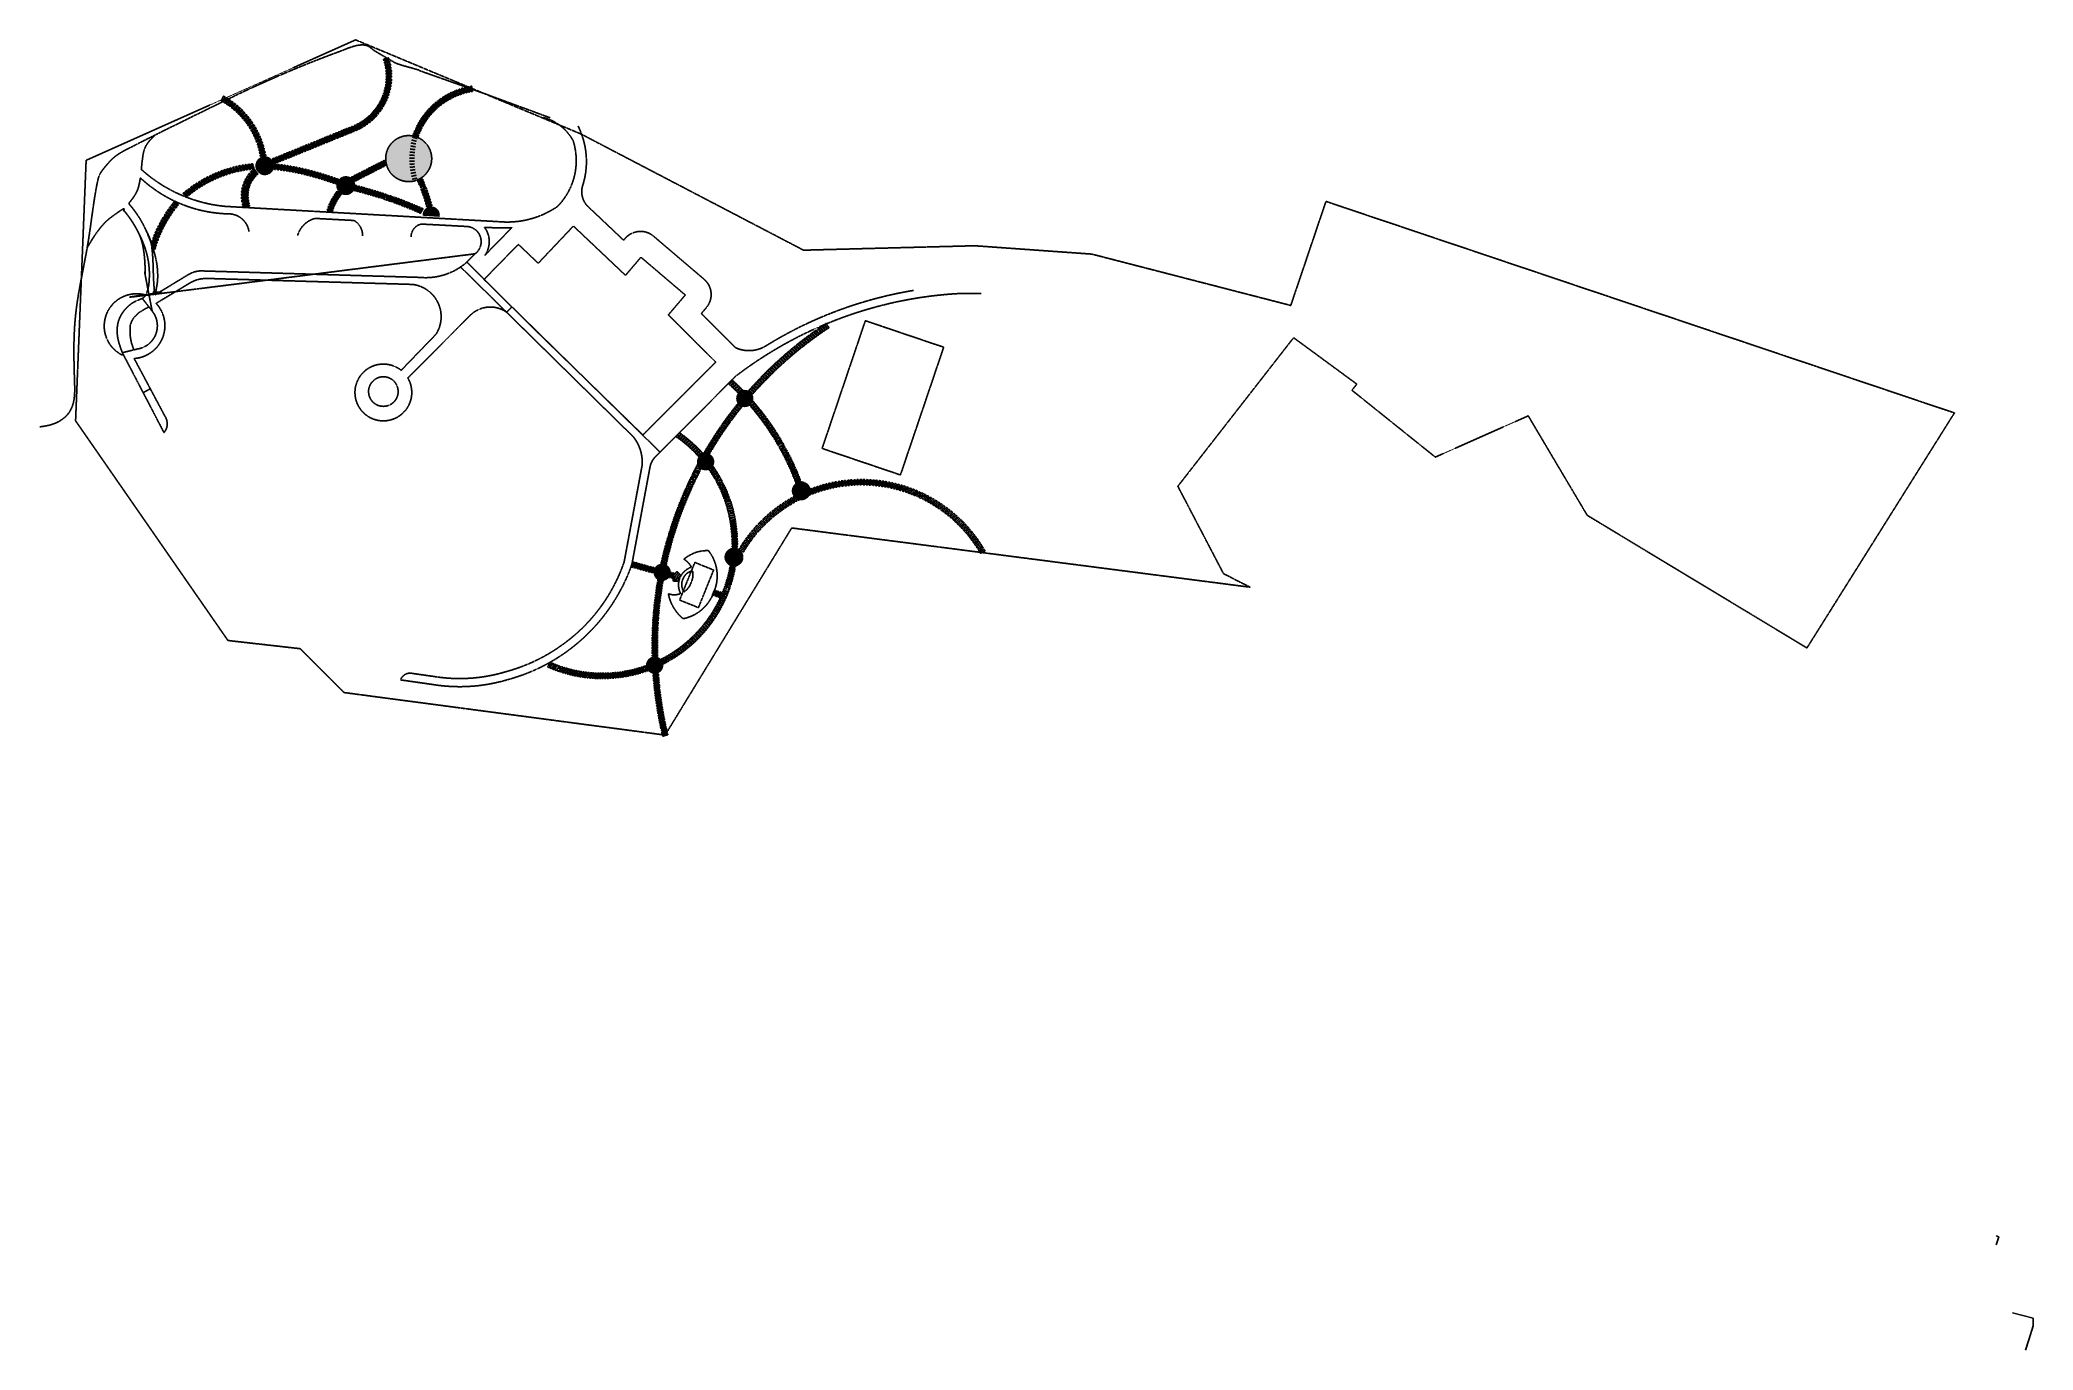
# Model space of a CAD drawing. Header units: millimetres. Extents: x -480992 to 10416, y 1879 to 324881.
import ezdxf

# ---------------------------------------------------------------- set-up
doc = ezdxf.new("R2010")
doc.units = ezdxf.units.MM
doc.linetypes.add('ACAD_ISO02W100', pattern=[15, 12, -3])
doc.layers.add('границы проектирования', color=150, linetype='Continuous', lineweight=30)
doc.layers.add('дома', color=253, linetype='Continuous')
doc.layers.add('дороги', color=9, linetype='Continuous')
doc.layers.add('дорожки', color=254, linetype='Continuous', transparency=0.5)
doc.layers.add('дорожки1', color=254, linetype='Continuous', transparency=0.5)

# ---------------------------------------------------------------- blocks, each defined once
blk = doc.blocks.new('*U149')
blk.add_lwpolyline([(579, 640), (181, 679), (55, -615), (453, -653)], close=True)
blk = doc.blocks.new('*U151')
at = {"color": 0, "linetype": 'ByBlock', "lineweight": -2, "transparency": 16777216, "rotation": 164.6265076254492}
for p in [(220768, 195455), (221470, 195262), (222172, 195069), (222873, 194876), (223575, 194683), (224277, 194490), (224978, 194297), (225680, 194104), (226382, 193911), (227083, 193718), (227785, 193525), (228487, 193332), (229189, 193140), (229890, 192947), (230592, 192754)]:
    blk.add_blockref('*U149', p, dxfattribs=at)
blk = doc.blocks.new('*U152')
blk.add_lwpolyline([(-36, -649), (364, -671), (435, 627), (36, 649)], close=True)
blk = doc.blocks.new('*U153')
at = {"color": 0, "linetype": 'ByBlock', "lineweight": -2, "transparency": 16777216, "rotation": 340.9158824028783}
for p in [(240406, 188638), (241053, 188414), (241700, 188191)]:
    blk.add_blockref('*U152', p, dxfattribs=at)
blk = doc.blocks.new('*U154')
at = {"layer": 'дорожки'}
blk.add_lwpolyline([(-41, -670), (38, 627), (-361, 651), (-440, -646)], close=True, dxfattribs=at)
blk = doc.blocks.new('*U155')
at = {"color": 0, "linetype": 'ByBlock', "lineweight": -2, "transparency": 16777216}
for p, rotation in [((243770, 211573), 109.3086176753127), ((243963, 211005), 108.2151915705601), ((244145, 210433), 107.1217654658075), ((244317, 209857), 106.0283393610546), ((244477, 209278), 104.934913256302), ((244626, 208697), 103.8414871515494), ((244764, 208112), 102.7480610467968), ((244891, 207525), 101.6546349420438), ((245007, 206936), 100.5612088372916)]:
    blk.add_blockref('*U154', p, dxfattribs=dict(at, rotation=rotation))

msp = doc.modelspace()

# ---------------------------------------------------------------- hatches: boundary and pattern name
at = {"layer": 'дорожки', "linetype": 'ACAD_ISO02W100', "lineweight": 25, "transparency": 33554687}
h = msp.add_hatch(color=0, dxfattribs=at)
h.dxf.hatch_style = 1
h.paths.add_polyline_path([(-395000, 320438), (-394902, 320050), (-396162, 319731), (-396260, 320118)])
h = msp.add_hatch(color=0, dxfattribs=at)
h.dxf.hatch_style = 1
h.paths.add_polyline_path([(-394780, 319713), (-394702, 319321), (-395977, 319067), (-396055, 319460)])
h = msp.add_hatch(color=0, dxfattribs=at)
h.dxf.hatch_style = 1
h.paths.add_polyline_path([(-394597, 318978), (-394540, 318582), (-395826, 318395), (-395884, 318791)])
h = msp.add_hatch(color=0, dxfattribs=at)
h.dxf.hatch_style = 1
h.paths.add_polyline_path([(-394454, 318234), (-394417, 317836), (-395711, 317717), (-395748, 318115)])
h = msp.add_hatch(color=0, dxfattribs=at)
h.dxf.hatch_style = 1
h.paths.add_polyline_path([(-394324, 314459), (-394392, 314064), (-395673, 314283), (-395606, 314677)])
h = msp.add_hatch(color=0, dxfattribs=at)
h.dxf.hatch_style = 1
h.paths.add_polyline_path([(-394349, 317484), (-394333, 317084), (-395632, 317033), (-395648, 317432)])
h = msp.add_hatch(color=0, dxfattribs=at)
h.dxf.hatch_style = 1
h.paths.add_polyline_path([(-394271, 315214), (-394318, 314817), (-395609, 314969), (-395562, 315366)])
h = msp.add_hatch(color=0, dxfattribs=at)
h.dxf.hatch_style = 1
h.paths.add_polyline_path([(-394283, 316729), (-394288, 316329), (-395588, 316345), (-395583, 316745)])
h = msp.add_hatch(color=0, dxfattribs=at)
h.dxf.hatch_style = 1
h.paths.add_polyline_path([(-394258, 315972), (-394283, 315573), (-395581, 315657), (-395555, 316056)])
h = msp.add_hatch(color=0, dxfattribs=at)
h.dxf.hatch_style = 1
h.paths.add_polyline_path([(-434130, 310028), (-434477, 310228), (-435149, 309064), (-434802, 308864)])
h = msp.add_hatch(color=0, dxfattribs=at)
h.dxf.hatch_style = 1
h.paths.add_polyline_path([(-433470, 309576), (-433809, 309789), (-434527, 308653), (-434188, 308440)])
h = msp.add_hatch(color=0, dxfattribs=at)
h.dxf.hatch_style = 1
h.paths.add_polyline_path([(-395776, 309388), (-395980, 309044), (-397099, 309706), (-396895, 310050)])
h = msp.add_hatch(color=0, dxfattribs=at)
h.dxf.hatch_style = 1
h.paths.add_polyline_path([(-395457, 310075), (-395642, 309721), (-396794, 310324), (-396609, 310678)])
h = msp.add_hatch(color=0, dxfattribs=at)
h.dxf.hatch_style = 1
h.paths.add_polyline_path([(-395173, 310778), (-395340, 310414), (-396522, 310956), (-396355, 311320)])
h = msp.add_hatch(color=0, dxfattribs=at)
h.dxf.hatch_style = 1
h.paths.add_polyline_path([(-394927, 311494), (-395075, 311122), (-396283, 311602), (-396135, 311974)])
h = msp.add_hatch(color=0, dxfattribs=at)
h.dxf.hatch_style = 1
h.paths.add_polyline_path([(-394719, 312222), (-394847, 311843), (-396078, 312259), (-395950, 312638)])
h = msp.add_hatch(color=0, dxfattribs=at)
h.dxf.hatch_style = 1
h.paths.add_polyline_path([(-394548, 312961), (-394656, 312575), (-395908, 312927), (-395800, 313312)])
h = msp.add_hatch(color=0, dxfattribs=at)
h.dxf.hatch_style = 1
h.paths.add_polyline_path([(-394417, 313707), (-394504, 313316), (-395773, 313602), (-395685, 313992)])
h = msp.add_hatch(color=0, dxfattribs=at)
h.dxf.hatch_style = 1
h.paths.add_polyline_path([(-382766, 309971), (-383078, 309720), (-382261, 308708), (-381950, 308959)])
h = msp.add_hatch(color=0, dxfattribs=at)
h.dxf.hatch_style = 1
h.paths.add_polyline_path([(-382173, 310408), (-382494, 310169), (-381718, 309126), (-381397, 309365)])
h = msp.add_hatch(color=0, dxfattribs=at)
h.dxf.hatch_style = 1
h.paths.add_polyline_path([(-381563, 310821), (-381893, 310595), (-381159, 309522), (-380829, 309748)])
h = msp.add_hatch(color=0, dxfattribs=at)
h.dxf.hatch_style = 1
h.paths.add_polyline_path([(-380937, 311210), (-381276, 310997), (-380584, 309896), (-380246, 310109)])
h = msp.add_hatch(color=0, dxfattribs=at)
h.dxf.hatch_style = 1
h.paths.add_polyline_path([(-380296, 311573), (-380643, 311374), (-379996, 310247), (-379649, 310446)])
h = msp.add_hatch(color=0, dxfattribs=at)
h.dxf.hatch_style = 1
h.paths.add_polyline_path([(-379641, 311911), (-379996, 311726), (-379394, 310574), (-379039, 310759)])
h = msp.add_hatch(color=0, dxfattribs=at)
h.dxf.hatch_style = 1
h.paths.add_polyline_path([(-378973, 312223), (-379335, 312052), (-378779, 310877), (-378417, 311048)])
h = msp.add_hatch(color=0, dxfattribs=at)
h.dxf.hatch_style = 1
h.paths.add_polyline_path([(-378294, 312509), (-378662, 312352), (-378153, 311156), (-377785, 311312)])
h = msp.add_hatch(color=0, dxfattribs=at)
h.dxf.hatch_style = 1
h.paths.add_polyline_path([(-377604, 312767), (-377978, 312625), (-377516, 311409), (-377142, 311551)])
h = msp.add_hatch(color=0, dxfattribs=at)
h.dxf.hatch_style = 1
h.paths.add_polyline_path([(-376904, 312997), (-377283, 312870), (-376870, 311638), (-376491, 311765)])
h = msp.add_hatch(color=0, dxfattribs=at)
h.dxf.hatch_style = 1
h.paths.add_polyline_path([(-376195, 313200), (-376579, 313088), (-376215, 311840), (-375831, 311952)])
h = msp.add_hatch(color=0, dxfattribs=at)
h.dxf.hatch_style = 1
h.paths.add_polyline_path([(-432829, 309098), (-433159, 309325), (-433921, 308218), (-433591, 307991)])
h = msp.add_hatch(color=0, dxfattribs=at)
h.dxf.hatch_style = 1
h.paths.add_polyline_path([(-432208, 308595), (-432528, 308834), (-433334, 307759), (-433013, 307520)])
h = msp.add_hatch(color=0, dxfattribs=at)
h.dxf.hatch_style = 1
h.paths.add_polyline_path([(-431606, 308068), (-431917, 308320), (-432765, 307277), (-432454, 307025)])
h = msp.add_hatch(color=0, dxfattribs=at)
h.dxf.hatch_style = 1
h.paths.add_polyline_path([(-431026, 307517), (-431327, 307781), (-432215, 306773), (-431915, 306509)])
h = msp.add_hatch(color=0, dxfattribs=at)
h.dxf.hatch_style = 1
h.paths.add_polyline_path([(-430469, 306944), (-430759, 307219), (-431687, 306247), (-431397, 305972)])
h = msp.add_hatch(color=0, dxfattribs=at)
h.dxf.hatch_style = 1
h.paths.add_polyline_path([(-429935, 306349), (-430213, 306636), (-431179, 305701), (-430900, 305414)])
h = msp.add_hatch(color=0, dxfattribs=at)
h.dxf.hatch_style = 1
h.paths.add_polyline_path([(-429424, 305733), (-429691, 306031), (-430693, 305135), (-430426, 304837)])
h = msp.add_hatch(color=0, dxfattribs=at)
h.dxf.hatch_style = 1
h.paths.add_polyline_path([(-428939, 305097), (-429194, 305405), (-430231, 304550), (-429976, 304242)])
h = msp.add_hatch(color=0, dxfattribs=at)
h.dxf.hatch_style = 1
h.paths.add_polyline_path([(-428479, 304443), (-428722, 304761), (-429792, 303948), (-429549, 303630)])
h = msp.add_hatch(color=0, dxfattribs=at)
h.dxf.hatch_style = 1
h.paths.add_polyline_path([(-400731, 303769), (-401079, 303572), (-401719, 304704), (-401370, 304901)])
h = msp.add_hatch(color=0, dxfattribs=at)
h.dxf.hatch_style = 1
h.paths.add_polyline_path([(-400111, 304205), (-400449, 303990), (-401146, 305087), (-400809, 305302)])
h = msp.add_hatch(color=0, dxfattribs=at)
h.dxf.hatch_style = 1
h.paths.add_polyline_path([(-399515, 304673), (-399841, 304441), (-400595, 305500), (-400269, 305732)])
h = msp.add_hatch(color=0, dxfattribs=at)
h.dxf.hatch_style = 1
h.paths.add_polyline_path([(-398945, 305171), (-399258, 304923), (-400066, 305941), (-399753, 306189)])
h = msp.add_hatch(color=0, dxfattribs=at)
h.dxf.hatch_style = 1
h.paths.add_polyline_path([(-398401, 305699), (-398701, 305434), (-399561, 306408), (-399261, 306673)])
h = msp.add_hatch(color=0, dxfattribs=at)
h.dxf.hatch_style = 1
h.paths.add_polyline_path([(-397885, 306254), (-398171, 305974), (-399081, 306902), (-398795, 307182)])
h = msp.add_hatch(color=0, dxfattribs=at)
h.dxf.hatch_style = 1
h.paths.add_polyline_path([(-397399, 306835), (-397670, 306540), (-398627, 307420), (-398356, 307714)])
h = msp.add_hatch(color=0, dxfattribs=at)
h.dxf.hatch_style = 1
h.paths.add_polyline_path([(-396944, 307440), (-397199, 307132), (-398200, 307961), (-397946, 308269)])
h = msp.add_hatch(color=0, dxfattribs=at)
h.dxf.hatch_style = 1
h.paths.add_polyline_path([(-396521, 308069), (-396759, 307748), (-397803, 308523), (-397565, 308844)])
h = msp.add_hatch(color=0, dxfattribs=at)
h.dxf.hatch_style = 1
h.paths.add_polyline_path([(-396132, 308719), (-396353, 308386), (-397436, 309105), (-397214, 309439)])
h = msp.add_hatch(color=0, dxfattribs=at)
h.dxf.hatch_style = 1
h.paths.add_polyline_path([(-387208, 305092), (-387412, 304748), (-386294, 304084), (-386090, 304428)])
h = msp.add_hatch(color=0, dxfattribs=at)
h.dxf.hatch_style = 1
h.paths.add_polyline_path([(-386804, 305708), (-387021, 305372), (-385930, 304665), (-385713, 305001)])
h = msp.add_hatch(color=0, dxfattribs=at)
h.dxf.hatch_style = 1
h.paths.add_polyline_path([(-386375, 306308), (-386606, 305981), (-385544, 305231), (-385314, 305558)])
h = msp.add_hatch(color=0, dxfattribs=at)
h.dxf.hatch_style = 1
h.paths.add_polyline_path([(-385924, 306890), (-386167, 306573), (-385136, 305782), (-384893, 306099)])
h = msp.add_hatch(color=0, dxfattribs=at)
h.dxf.hatch_style = 1
h.paths.add_polyline_path([(-385450, 307454), (-385706, 307147), (-384706, 306315), (-384451, 306623)])
h = msp.add_hatch(color=0, dxfattribs=at)
h.dxf.hatch_style = 1
h.paths.add_polyline_path([(-384954, 307999), (-385222, 307702), (-384256, 306832), (-383988, 307129)])
h = msp.add_hatch(color=0, dxfattribs=at)
h.dxf.hatch_style = 1
h.paths.add_polyline_path([(-384437, 308524), (-384716, 308238), (-383786, 307330), (-383506, 307616)])
h = msp.add_hatch(color=0, dxfattribs=at)
h.dxf.hatch_style = 1
h.paths.add_polyline_path([(-383899, 309028), (-384190, 308753), (-383296, 307809), (-383005, 308085)])
h = msp.add_hatch(color=0, dxfattribs=at)
h.dxf.hatch_style = 1
h.paths.add_polyline_path([(-383342, 309511), (-383643, 309248), (-382787, 308269), (-382486, 308532)])
h = msp.add_hatch(color=0, dxfattribs=at)
h.dxf.hatch_style = 1
h.paths.add_polyline_path([(-428046, 303771), (-428276, 304098), (-429377, 303328), (-429147, 303001)])
h = msp.add_hatch(color=0, dxfattribs=at)
h.dxf.hatch_style = 1
h.paths.add_polyline_path([(-427640, 303082), (-427856, 303418), (-428987, 302693), (-428771, 302356)])
h = msp.add_hatch(color=0, dxfattribs=at)
h.dxf.hatch_style = 1
h.paths.add_polyline_path([(-427261, 302377), (-427464, 302722), (-428623, 302042), (-428420, 301697)])
h = msp.add_hatch(color=0, dxfattribs=at)
h.dxf.hatch_style = 1
h.paths.add_polyline_path([(-426911, 301658), (-427100, 302011), (-428285, 301377), (-428096, 301025)])
h = msp.add_hatch(color=0, dxfattribs=at)
h.dxf.hatch_style = 1
h.paths.add_polyline_path([(-426589, 300926), (-426764, 301286), (-427974, 300700), (-427799, 300340)])
h = msp.add_hatch(color=0, dxfattribs=at)
h.dxf.hatch_style = 1
h.paths.add_polyline_path([(-426297, 300182), (-426458, 300548), (-427689, 300011), (-427529, 299644)])
h = msp.add_hatch(color=0, dxfattribs=at)
h.dxf.hatch_style = 1
h.paths.add_polyline_path([(-426035, 299426), (-426181, 299799), (-427433, 299311), (-427287, 298938)])
h = msp.add_hatch(color=0, dxfattribs=at)
h.dxf.hatch_style = 1
h.paths.add_polyline_path([(-412761, 298565), (-413139, 298432), (-413571, 299659), (-413194, 299791)])
h = msp.add_hatch(color=0, dxfattribs=at)
h.dxf.hatch_style = 1
h.paths.add_polyline_path([(-412092, 298838), (-412469, 298705), (-412902, 299931), (-412524, 300064)])
h = msp.add_hatch(color=0, dxfattribs=at)
h.dxf.hatch_style = 1
h.paths.add_polyline_path([(-411423, 299110), (-411800, 298977), (-412232, 300203), (-411855, 300336)])
h = msp.add_hatch(color=0, dxfattribs=at)
h.dxf.hatch_style = 1
h.paths.add_polyline_path([(-410754, 299382), (-411131, 299249), (-411563, 300475), (-411186, 300608)])
h = msp.add_hatch(color=0, dxfattribs=at)
h.dxf.hatch_style = 1
h.paths.add_polyline_path([(-410084, 299655), (-410462, 299522), (-410894, 300748), (-410516, 300881)])
h = msp.add_hatch(color=0, dxfattribs=at)
h.dxf.hatch_style = 1
h.paths.add_polyline_path([(-409415, 299927), (-409792, 299794), (-410224, 301020), (-409847, 301153)])
h = msp.add_hatch(color=0, dxfattribs=at)
h.dxf.hatch_style = 1
h.paths.add_polyline_path([(-408746, 300199), (-409123, 300066), (-409555, 301292), (-409178, 301425)])
h = msp.add_hatch(color=0, dxfattribs=at)
h.dxf.hatch_style = 1
h.paths.add_polyline_path([(-408076, 300471), (-408454, 300338), (-408886, 301564), (-408509, 301697)])
h = msp.add_hatch(color=0, dxfattribs=at)
h.dxf.hatch_style = 1
h.paths.add_polyline_path([(-407407, 300744), (-407784, 300611), (-408217, 301837), (-407839, 301970)])
h = msp.add_hatch(color=0, dxfattribs=at)
h.dxf.hatch_style = 1
h.paths.add_polyline_path([(-406738, 301016), (-407115, 300883), (-407547, 302109), (-407170, 302242)])
h = msp.add_hatch(color=0, dxfattribs=at)
h.dxf.hatch_style = 1
h.paths.add_polyline_path([(-406068, 301288), (-406446, 301155), (-406878, 302381), (-406501, 302514)])
h = msp.add_hatch(color=0, dxfattribs=at)
h.dxf.hatch_style = 1
h.paths.add_polyline_path([(-405399, 301561), (-405776, 301428), (-406209, 302654), (-405831, 302787)])
h = msp.add_hatch(color=0, dxfattribs=at)
h.dxf.hatch_style = 1
h.paths.add_polyline_path([(-404730, 301833), (-405107, 301700), (-405539, 302926), (-405162, 303059)])
h = msp.add_hatch(color=0, dxfattribs=at)
h.dxf.hatch_style = 1
h.paths.add_polyline_path([(-404061, 302105), (-404438, 301972), (-404870, 303198), (-404493, 303331)])
h = msp.add_hatch(color=0, dxfattribs=at)
h.dxf.hatch_style = 1
h.paths.add_polyline_path([(-403391, 302377), (-403768, 302244), (-404201, 303470), (-403823, 303603)])
h = msp.add_hatch(color=0, dxfattribs=at)
h.dxf.hatch_style = 1
h.paths.add_polyline_path([(-402714, 302663), (-403088, 302523), (-403544, 303740), (-403169, 303880)])
h = msp.add_hatch(color=0, dxfattribs=at)
h.dxf.hatch_style = 1
h.paths.add_polyline_path([(-402034, 302997), (-402401, 302837), (-402919, 304030), (-402552, 304189)])
h = msp.add_hatch(color=0, dxfattribs=at)
h.dxf.hatch_style = 1
h.paths.add_polyline_path([(-401372, 303366), (-401730, 303188), (-402310, 304351), (-401952, 304530)])
h = msp.add_hatch(color=0, dxfattribs=at)
h.dxf.hatch_style = 1
edge = h.paths.add_edge_path()
edge.add_arc((-390065, 295610), 5674, 0, 360)
h = msp.add_hatch(color=0, dxfattribs=at)
h.dxf.hatch_style = 1
h.paths.add_polyline_path([(-389314, 300401), (-389417, 300014), (-388160, 299681), (-388058, 300068)])
h = msp.add_hatch(color=0, dxfattribs=at)
h.dxf.hatch_style = 1
h.paths.add_polyline_path([(-389094, 301104), (-389212, 300722), (-387969, 300339), (-387852, 300722)])
h = msp.add_hatch(color=0, dxfattribs=at)
h.dxf.hatch_style = 1
h.paths.add_polyline_path([(-388846, 301798), (-388979, 301421), (-387753, 300989), (-387620, 301367)])
h = msp.add_hatch(color=0, dxfattribs=at)
h.dxf.hatch_style = 1
h.paths.add_polyline_path([(-388571, 302482), (-388719, 302110), (-387510, 301630), (-387363, 302002)])
h = msp.add_hatch(color=0, dxfattribs=at)
h.dxf.hatch_style = 1
h.paths.add_polyline_path([(-388269, 303154), (-388431, 302788), (-387243, 302261), (-387081, 302627)])
h = msp.add_hatch(color=0, dxfattribs=at)
h.dxf.hatch_style = 1
h.paths.add_polyline_path([(-387941, 303814), (-388117, 303455), (-386951, 302881), (-386774, 303240)])
h = msp.add_hatch(color=0, dxfattribs=at)
h.dxf.hatch_style = 1
h.paths.add_polyline_path([(-387587, 304460), (-387777, 304108), (-386634, 303489), (-386444, 303841)])
h = msp.add_hatch(color=0, dxfattribs=at)
h.dxf.hatch_style = 1
edge = h.paths.add_edge_path()
edge.add_arc((-425533, 293846), 2142, 0, 360)
h = msp.add_hatch(color=0, dxfattribs=at)
h.dxf.hatch_style = 1
h.paths.add_polyline_path([(-425802, 298661), (-425933, 299039), (-427204, 298601), (-427073, 298223)])
h = msp.add_hatch(color=0, dxfattribs=at)
h.dxf.hatch_style = 1
h.paths.add_polyline_path([(-425601, 297887), (-425717, 298270), (-427004, 297883), (-426888, 297500)])
h = msp.add_hatch(color=0, dxfattribs=at)
h.dxf.hatch_style = 1
h.paths.add_polyline_path([(-425430, 297106), (-425531, 297493), (-426832, 297157), (-426731, 296770)])
h = msp.add_hatch(color=0, dxfattribs=at)
h.dxf.hatch_style = 1
h.paths.add_polyline_path([(-425291, 296318), (-425376, 296709), (-426689, 296425), (-426604, 296034)])
h = msp.add_hatch(color=0, dxfattribs=at)
h.dxf.hatch_style = 1
h.paths.add_polyline_path([(-422801, 294481), (-423178, 294348), (-423611, 295574), (-423233, 295707)])
h = msp.add_hatch(color=0, dxfattribs=at)
h.dxf.hatch_style = 1
h.paths.add_polyline_path([(-422132, 294754), (-422509, 294621), (-422941, 295847), (-422564, 295980)])
h = msp.add_hatch(color=0, dxfattribs=at)
h.dxf.hatch_style = 1
h.paths.add_polyline_path([(-421462, 295026), (-421840, 294893), (-422272, 296119), (-421895, 296252)])
h = msp.add_hatch(color=0, dxfattribs=at)
h.dxf.hatch_style = 1
h.paths.add_polyline_path([(-420793, 295298), (-421170, 295165), (-421603, 296391), (-421225, 296524)])
h = msp.add_hatch(color=0, dxfattribs=at)
h.dxf.hatch_style = 1
h.paths.add_polyline_path([(-420124, 295570), (-420501, 295437), (-420933, 296663), (-420556, 296796)])
h = msp.add_hatch(color=0, dxfattribs=at)
h.dxf.hatch_style = 1
h.paths.add_polyline_path([(-419455, 295843), (-419832, 295710), (-420264, 296936), (-419887, 297069)])
h = msp.add_hatch(color=0, dxfattribs=at)
h.dxf.hatch_style = 1
h.paths.add_polyline_path([(-418785, 296115), (-419162, 295982), (-419595, 297208), (-419217, 297341)])
h = msp.add_hatch(color=0, dxfattribs=at)
h.dxf.hatch_style = 1
h.paths.add_polyline_path([(-418116, 296387), (-418493, 296254), (-418925, 297480), (-418548, 297613)])
h = msp.add_hatch(color=0, dxfattribs=at)
h.dxf.hatch_style = 1
h.paths.add_polyline_path([(-417447, 296660), (-417824, 296527), (-418256, 297753), (-417879, 297886)])
h = msp.add_hatch(color=0, dxfattribs=at)
h.dxf.hatch_style = 1
h.paths.add_polyline_path([(-416777, 296932), (-417155, 296799), (-417587, 298025), (-417210, 298158)])
h = msp.add_hatch(color=0, dxfattribs=at)
h.dxf.hatch_style = 1
h.paths.add_polyline_path([(-416108, 297204), (-416485, 297071), (-416917, 298297), (-416540, 298430)])
h = msp.add_hatch(color=0, dxfattribs=at)
h.dxf.hatch_style = 1
h.paths.add_polyline_path([(-415439, 297476), (-415816, 297343), (-416248, 298569), (-415871, 298702)])
h = msp.add_hatch(color=0, dxfattribs=at)
h.dxf.hatch_style = 1
h.paths.add_polyline_path([(-414769, 297749), (-415147, 297616), (-415579, 298842), (-415202, 298975)])
h = msp.add_hatch(color=0, dxfattribs=at)
h.dxf.hatch_style = 1
h.paths.add_polyline_path([(-414100, 298021), (-414477, 297888), (-414910, 299114), (-414532, 299247)])
h = msp.add_hatch(color=0, dxfattribs=at)
h.dxf.hatch_style = 1
h.paths.add_polyline_path([(-413431, 298293), (-413808, 298160), (-414240, 299386), (-413863, 299519)])
h = msp.add_hatch(color=0, dxfattribs=at)
h.dxf.hatch_style = 1
h.paths.add_polyline_path([(-396630, 294888), (-396988, 294710), (-396410, 293546), (-396051, 293724)])
h = msp.add_hatch(color=0, dxfattribs=at)
h.dxf.hatch_style = 1
h.paths.add_polyline_path([(-396023, 295196), (-396382, 295018), (-395803, 293854), (-395445, 294032)])
h = msp.add_hatch(color=0, dxfattribs=at)
h.dxf.hatch_style = 1
h.paths.add_polyline_path([(-389906, 295528), (-389897, 295928), (-388597, 295899), (-388606, 295499)])
h = msp.add_hatch(color=0, dxfattribs=at)
h.dxf.hatch_style = 1
h.paths.add_polyline_path([(-389892, 294773), (-389899, 295173), (-388599, 295195), (-388592, 294795)])
h = msp.add_hatch(color=0, dxfattribs=at)
h.dxf.hatch_style = 1
h.paths.add_polyline_path([(-389890, 296283), (-389865, 296683), (-388567, 296602), (-388592, 296202)])
h = msp.add_hatch(color=0, dxfattribs=at)
h.dxf.hatch_style = 1
h.paths.add_polyline_path([(-389843, 297037), (-389803, 297435), (-388509, 297303), (-388550, 296905)])
h = msp.add_hatch(color=0, dxfattribs=at)
h.dxf.hatch_style = 1
h.paths.add_polyline_path([(-389767, 297789), (-389710, 298185), (-388424, 298001), (-388480, 297605)])
h = msp.add_hatch(color=0, dxfattribs=at)
h.dxf.hatch_style = 1
h.paths.add_polyline_path([(-389661, 298537), (-389588, 298930), (-388310, 298695), (-388382, 298302)])
h = msp.add_hatch(color=0, dxfattribs=at)
h.dxf.hatch_style = 1
h.paths.add_polyline_path([(-389507, 299689), (-389594, 299299), (-388325, 299016), (-388238, 299406)])
h = msp.add_hatch(color=0, dxfattribs=at)
h.dxf.hatch_style = 1
h.paths.add_polyline_path([(-440790, 289029), (-441088, 288762), (-441954, 289731), (-441656, 289998)])
h = msp.add_hatch(color=0, dxfattribs=at)
h.dxf.hatch_style = 1
h.paths.add_polyline_path([(-440148, 289400), (-440452, 289141), (-441295, 290131), (-440990, 290390)])
h = msp.add_hatch(color=0, dxfattribs=at)
h.dxf.hatch_style = 1
h.paths.add_polyline_path([(-439497, 289755), (-439808, 289504), (-440626, 290514), (-440315, 290766)])
h = msp.add_hatch(color=0, dxfattribs=at)
h.dxf.hatch_style = 1
h.paths.add_polyline_path([(-438837, 290094), (-439155, 289851), (-439947, 290881), (-439630, 291125)])
h = msp.add_hatch(color=0, dxfattribs=at)
h.dxf.hatch_style = 1
h.paths.add_polyline_path([(-438170, 290417), (-438493, 290181), (-439260, 291231), (-438937, 291467)])
h = msp.add_hatch(color=0, dxfattribs=at)
h.dxf.hatch_style = 1
h.paths.add_polyline_path([(-437494, 290723), (-437823, 290495), (-438564, 291563), (-438235, 291791)])
h = msp.add_hatch(color=0, dxfattribs=at)
h.dxf.hatch_style = 1
h.paths.add_polyline_path([(-436812, 291012), (-437146, 290792), (-437860, 291879), (-437526, 292099)])
h = msp.add_hatch(color=0, dxfattribs=at)
h.dxf.hatch_style = 1
h.paths.add_polyline_path([(-436122, 291284), (-436462, 291073), (-437149, 292177), (-436809, 292388)])
h = msp.add_hatch(color=0, dxfattribs=at)
h.dxf.hatch_style = 1
h.paths.add_polyline_path([(-435426, 291539), (-435771, 291337), (-436430, 292457), (-436085, 292660)])
h = msp.add_hatch(color=0, dxfattribs=at)
h.dxf.hatch_style = 1
h.paths.add_polyline_path([(-434724, 291777), (-435073, 291583), (-435705, 292719), (-435355, 292914)])
h = msp.add_hatch(color=0, dxfattribs=at)
h.dxf.hatch_style = 1
h.paths.add_polyline_path([(-434016, 291998), (-434370, 291812), (-434973, 292964), (-434619, 293149)])
h = msp.add_hatch(color=0, dxfattribs=at)
h.dxf.hatch_style = 1
h.paths.add_polyline_path([(-433302, 292200), (-433661, 292024), (-434236, 293190), (-433877, 293366)])
h = msp.add_hatch(color=0, dxfattribs=at)
h.dxf.hatch_style = 1
h.paths.add_polyline_path([(-432585, 292385), (-432948, 292218), (-433493, 293398), (-433130, 293565)])
h = msp.add_hatch(color=0, dxfattribs=at)
h.dxf.hatch_style = 1
h.paths.add_polyline_path([(-431862, 292553), (-432229, 292394), (-432745, 293587), (-432378, 293746)])
h = msp.add_hatch(color=0, dxfattribs=at)
h.dxf.hatch_style = 1
h.paths.add_polyline_path([(-431136, 292702), (-431507, 292552), (-431993, 293758), (-431622, 293908)])
h = msp.add_hatch(color=0, dxfattribs=at)
h.dxf.hatch_style = 1
h.paths.add_polyline_path([(-430406, 292833), (-430781, 292693), (-431237, 293910), (-430863, 294051)])
h = msp.add_hatch(color=0, dxfattribs=at)
h.dxf.hatch_style = 1
h.paths.add_polyline_path([(-430563, 289986), (-430742, 289629), (-429298, 288864), (-429119, 289222)])
h = msp.add_hatch(color=0, dxfattribs=at)
h.dxf.hatch_style = 1
h.paths.add_polyline_path([(-429673, 292947), (-430051, 292816), (-430478, 294044), (-430100, 294175)])
h = msp.add_hatch(color=0, dxfattribs=at)
h.dxf.hatch_style = 1
h.paths.add_polyline_path([(-430208, 290697), (-430420, 290358), (-429052, 289463), (-428841, 289802)])
h = msp.add_hatch(color=0, dxfattribs=at)
h.dxf.hatch_style = 1
h.paths.add_polyline_path([(-429790, 291372), (-430032, 291053), (-428752, 290036), (-428510, 290355)])
h = msp.add_hatch(color=0, dxfattribs=at)
h.dxf.hatch_style = 1
h.paths.add_polyline_path([(-428938, 293042), (-429319, 292920), (-429715, 294158), (-429334, 294280)])
h = msp.add_hatch(color=0, dxfattribs=at)
h.dxf.hatch_style = 1
h.paths.add_polyline_path([(-429311, 292005), (-429581, 291710), (-428401, 290580), (-428130, 290874)])
h = msp.add_hatch(color=0, dxfattribs=at)
h.dxf.hatch_style = 1
h.paths.add_polyline_path([(-428775, 292592), (-429071, 292323), (-428001, 291088), (-427704, 291357)])
h = msp.add_hatch(color=0, dxfattribs=at)
h.dxf.hatch_style = 1
h.paths.add_polyline_path([(-428201, 293119), (-428585, 293006), (-428950, 294254), (-428566, 294366)])
h = msp.add_hatch(color=0, dxfattribs=at)
h.dxf.hatch_style = 1
h.paths.add_polyline_path([(-428188, 293126), (-428507, 292886), (-427555, 291558), (-427235, 291798)])
h = msp.add_hatch(color=0, dxfattribs=at)
h.dxf.hatch_style = 1
h.paths.add_polyline_path([(-426721, 293218), (-427110, 293125), (-427413, 294389), (-427024, 294482)])
h = msp.add_hatch(color=0, dxfattribs=at)
h.dxf.hatch_style = 1
h.paths.add_polyline_path([(-426878, 294022), (-427236, 293844), (-426544, 292364), (-426186, 292541)])
h = msp.add_hatch(color=0, dxfattribs=at)
h.dxf.hatch_style = 1
h.paths.add_polyline_path([(-427229, 293161), (-426829, 293157), (-426817, 294457), (-427217, 294461)])
h = msp.add_hatch(color=0, dxfattribs=at)
h.dxf.hatch_style = 1
h.paths.add_polyline_path([(-426709, 293136), (-426309, 293132), (-426296, 294446), (-426696, 294450)])
h = msp.add_hatch(color=0, dxfattribs=at)
h.dxf.hatch_style = 1
h.paths.add_polyline_path([(-425980, 293240), (-426371, 293156), (-426643, 294428), (-426252, 294511)])
h = msp.add_hatch(color=0, dxfattribs=at)
h.dxf.hatch_style = 1
h.paths.add_polyline_path([(-426167, 294375), (-426540, 294232), (-425987, 292693), (-425614, 292837)])
h = msp.add_hatch(color=0, dxfattribs=at)
h.dxf.hatch_style = 1
h.paths.add_polyline_path([(-426203, 293121), (-425803, 293118), (-425791, 294418), (-426191, 294421)])
h = msp.add_hatch(color=0, dxfattribs=at)
h.dxf.hatch_style = 1
h.paths.add_polyline_path([(-425239, 293244), (-425632, 293170), (-425872, 294447), (-425479, 294521)])
h = msp.add_hatch(color=0, dxfattribs=at)
h.dxf.hatch_style = 1
h.paths.add_polyline_path([(-425426, 294661), (-425811, 294553), (-425403, 292970), (-425018, 293079)])
h = msp.add_hatch(color=0, dxfattribs=at)
h.dxf.hatch_style = 1
h.paths.add_polyline_path([(-425463, 293109), (-425063, 293101), (-425037, 294401), (-425437, 294409)])
h = msp.add_hatch(color=0, dxfattribs=at)
h.dxf.hatch_style = 1
h.paths.add_polyline_path([(-424722, 293091), (-424323, 293067), (-424245, 294364), (-424644, 294388)])
h = msp.add_hatch(color=0, dxfattribs=at)
h.dxf.hatch_style = 1
h.paths.add_polyline_path([(-423983, 293040), (-423585, 293009), (-423484, 294305), (-423883, 294336)])
h = msp.add_hatch(color=0, dxfattribs=at)
h.dxf.hatch_style = 1
h.paths.add_polyline_path([(-423245, 292977), (-422847, 292939), (-422725, 294233), (-423123, 294271)])
h = msp.add_hatch(color=0, dxfattribs=at)
h.dxf.hatch_style = 1
h.paths.add_polyline_path([(-422509, 292901), (-422111, 292857), (-421968, 294149), (-422366, 294193)])
h = msp.add_hatch(color=0, dxfattribs=at)
h.dxf.hatch_style = 1
h.paths.add_polyline_path([(-421773, 292814), (-421376, 292764), (-421214, 294053), (-421610, 294103)])
h = msp.add_hatch(color=0, dxfattribs=at)
h.dxf.hatch_style = 1
h.paths.add_polyline_path([(-421039, 292715), (-420643, 292659), (-420461, 293946), (-420857, 294002)])
h = msp.add_hatch(color=0, dxfattribs=at)
h.dxf.hatch_style = 1
h.paths.add_polyline_path([(-420307, 292605), (-419911, 292544), (-419711, 293828), (-420106, 293890)])
h = msp.add_hatch(color=0, dxfattribs=at)
h.dxf.hatch_style = 1
h.paths.add_polyline_path([(-419576, 292485), (-419181, 292418), (-418963, 293699), (-419358, 293767)])
h = msp.add_hatch(color=0, dxfattribs=at)
h.dxf.hatch_style = 1
h.paths.add_polyline_path([(-418847, 292355), (-418453, 292282), (-418218, 293561), (-418611, 293633)])
h = msp.add_hatch(color=0, dxfattribs=at)
h.dxf.hatch_style = 1
h.paths.add_polyline_path([(-418119, 292215), (-417727, 292137), (-417475, 293413), (-417868, 293490)])
h = msp.add_hatch(color=0, dxfattribs=at)
h.dxf.hatch_style = 1
h.paths.add_polyline_path([(-417394, 292065), (-417002, 291983), (-416735, 293255), (-417126, 293337)])
h = msp.add_hatch(color=0, dxfattribs=at)
h.dxf.hatch_style = 1
h.paths.add_polyline_path([(-416670, 291907), (-416280, 291820), (-415997, 293089), (-416387, 293176)])
h = msp.add_hatch(color=0, dxfattribs=at)
h.dxf.hatch_style = 1
h.paths.add_polyline_path([(-415949, 291739), (-415559, 291648), (-415261, 292913), (-415651, 293005)])
h = msp.add_hatch(color=0, dxfattribs=at)
h.dxf.hatch_style = 1
h.paths.add_polyline_path([(-415229, 291564), (-414841, 291468), (-414528, 292729), (-414917, 292826)])
h = msp.add_hatch(color=0, dxfattribs=at)
h.dxf.hatch_style = 1
h.paths.add_polyline_path([(-414512, 291380), (-414125, 291279), (-413798, 292538), (-414185, 292638)])
h = msp.add_hatch(color=0, dxfattribs=at)
h.dxf.hatch_style = 1
h.paths.add_polyline_path([(-413796, 291188), (-413410, 291083), (-413070, 292338), (-413456, 292442)])
h = msp.add_hatch(color=0, dxfattribs=at)
h.dxf.hatch_style = 1
h.paths.add_polyline_path([(-413083, 290988), (-412698, 290879), (-412345, 292131), (-412730, 292239)])
h = msp.add_hatch(color=0, dxfattribs=at)
h.dxf.hatch_style = 1
h.paths.add_polyline_path([(-412372, 290781), (-411988, 290669), (-411624, 291917), (-412007, 292029)])
h = msp.add_hatch(color=0, dxfattribs=at)
h.dxf.hatch_style = 1
h.paths.add_polyline_path([(-411663, 290567), (-411280, 290452), (-410904, 291696), (-411287, 291812)])
h = msp.add_hatch(color=0, dxfattribs=at)
h.dxf.hatch_style = 1
h.paths.add_polyline_path([(-410955, 290347), (-410573, 290229), (-410188, 291470), (-410570, 291589)])
h = msp.add_hatch(color=0, dxfattribs=at)
h.dxf.hatch_style = 1
h.paths.add_polyline_path([(-410250, 290122), (-409869, 290000), (-409474, 291239), (-409855, 291360)])
h = msp.add_hatch(color=0, dxfattribs=at)
h.dxf.hatch_style = 1
h.paths.add_polyline_path([(-409546, 289891), (-409166, 289767), (-408763, 291003), (-409143, 291127)])
h = msp.add_hatch(color=0, dxfattribs=at)
h.dxf.hatch_style = 1
h.paths.add_polyline_path([(-408844, 289655), (-408464, 289529), (-408054, 290762), (-408434, 290889)])
h = msp.add_hatch(color=0, dxfattribs=at)
h.dxf.hatch_style = 1
h.paths.add_polyline_path([(-408142, 289418), (-407763, 289291), (-407352, 290525), (-407732, 290651)])
h = msp.add_hatch(color=0, dxfattribs=at)
h.dxf.hatch_style = 1
edge = h.paths.add_edge_path()
edge.add_arc((-405561, 288953), 2142, 0, 360)
h = msp.add_hatch(color=0, dxfattribs=at)
h.dxf.hatch_style = 1
h.paths.add_polyline_path([(-405814, 290289), (-406168, 290103), (-405561, 288953), (-405208, 289139)])
h = msp.add_hatch(color=0, dxfattribs=at)
h.dxf.hatch_style = 1
h.paths.add_polyline_path([(-405181, 290598), (-405536, 290414), (-404939, 289259), (-404583, 289443)])
h = msp.add_hatch(color=0, dxfattribs=at)
h.dxf.hatch_style = 1
h.paths.add_polyline_path([(-403906, 291200), (-404264, 291022), (-403686, 289858), (-403328, 290036)])
h = msp.add_hatch(color=0, dxfattribs=at)
h.dxf.hatch_style = 1
h.paths.add_polyline_path([(-403300, 291507), (-403658, 291329), (-403079, 290165), (-402721, 290343)])
h = msp.add_hatch(color=0, dxfattribs=at)
h.dxf.hatch_style = 1
h.paths.add_polyline_path([(-402693, 291815), (-403051, 291637), (-402473, 290472), (-402115, 290650)])
h = msp.add_hatch(color=0, dxfattribs=at)
h.dxf.hatch_style = 1
h.paths.add_polyline_path([(-402087, 292122), (-402445, 291944), (-401867, 290780), (-401508, 290958)])
h = msp.add_hatch(color=0, dxfattribs=at)
h.dxf.hatch_style = 1
h.paths.add_polyline_path([(-401480, 292429), (-401839, 292251), (-401260, 291087), (-400902, 291265)])
h = msp.add_hatch(color=0, dxfattribs=at)
h.dxf.hatch_style = 1
h.paths.add_polyline_path([(-400874, 292737), (-401232, 292559), (-400654, 291395), (-400296, 291573)])
h = msp.add_hatch(color=0, dxfattribs=at)
h.dxf.hatch_style = 1
h.paths.add_polyline_path([(-400268, 293044), (-400626, 292866), (-400048, 291702), (-399689, 291880)])
h = msp.add_hatch(color=0, dxfattribs=at)
h.dxf.hatch_style = 1
h.paths.add_polyline_path([(-399661, 293352), (-400020, 293174), (-399441, 292009), (-399083, 292187)])
h = msp.add_hatch(color=0, dxfattribs=at)
h.dxf.hatch_style = 1
h.paths.add_polyline_path([(-399055, 293659), (-399413, 293481), (-398835, 292317), (-398477, 292495)])
h = msp.add_hatch(color=0, dxfattribs=at)
h.dxf.hatch_style = 1
h.paths.add_polyline_path([(-398449, 293966), (-398807, 293788), (-398229, 292624), (-397870, 292802)])
h = msp.add_hatch(color=0, dxfattribs=at)
h.dxf.hatch_style = 1
h.paths.add_polyline_path([(-397842, 294274), (-398201, 294096), (-397622, 292931), (-397264, 293109)])
h = msp.add_hatch(color=0, dxfattribs=at)
h.dxf.hatch_style = 1
h.paths.add_polyline_path([(-397236, 294581), (-397594, 294403), (-397016, 293239), (-396658, 293417)])
h = msp.add_hatch(color=0, dxfattribs=at)
h.dxf.hatch_style = 1
h.paths.add_polyline_path([(-389848, 294019), (-389870, 294418), (-388573, 294492), (-388550, 294093)])
h = msp.add_hatch(color=0, dxfattribs=at)
h.dxf.hatch_style = 1
h.paths.add_polyline_path([(-389773, 293267), (-389812, 293665), (-388518, 293791), (-388480, 293393)])
h = msp.add_hatch(color=0, dxfattribs=at)
h.dxf.hatch_style = 1
h.paths.add_polyline_path([(-389669, 292518), (-389724, 292915), (-388436, 293093), (-388381, 292696)])
h = msp.add_hatch(color=0, dxfattribs=at)
h.dxf.hatch_style = 1
h.paths.add_polyline_path([(-389535, 291775), (-389606, 292169), (-388326, 292398), (-388256, 292004)])
h = msp.add_hatch(color=0, dxfattribs=at)
h.dxf.hatch_style = 1
h.paths.add_polyline_path([(-389372, 291037), (-389458, 291428), (-388189, 291708), (-388102, 291317)])
h = msp.add_hatch(color=0, dxfattribs=at)
h.dxf.hatch_style = 1
h.paths.add_polyline_path([(-389179, 290307), (-389281, 290694), (-388024, 291024), (-387922, 290637)])
h = msp.add_hatch(color=0, dxfattribs=at)
h.dxf.hatch_style = 1
h.paths.add_polyline_path([(-387842, 290051), (-387667, 289691), (-386499, 290261), (-386674, 290620)])
h = msp.add_hatch(color=0, dxfattribs=at)
h.dxf.hatch_style = 1
h.paths.add_polyline_path([(-387560, 289394), (-387391, 289032), (-386213, 289582), (-386382, 289945)])
h = msp.add_hatch(color=0, dxfattribs=at)
h.dxf.hatch_style = 1
h.paths.add_polyline_path([(-444430, 286480), (-444686, 286172), (-445686, 287002), (-445431, 287310)])
h = msp.add_hatch(color=0, dxfattribs=at)
h.dxf.hatch_style = 1
h.paths.add_polyline_path([(-443851, 286942), (-444114, 286640), (-445093, 287495), (-444830, 287796)])
h = msp.add_hatch(color=0, dxfattribs=at)
h.dxf.hatch_style = 1
h.paths.add_polyline_path([(-443259, 287389), (-443530, 287094), (-444488, 287973), (-444218, 288268)])
h = msp.add_hatch(color=0, dxfattribs=at)
h.dxf.hatch_style = 1
h.paths.add_polyline_path([(-442657, 287822), (-442935, 287534), (-443871, 288436), (-443593, 288724)])
h = msp.add_hatch(color=0, dxfattribs=at)
h.dxf.hatch_style = 1
h.paths.add_polyline_path([(-442045, 288240), (-442329, 287959), (-443243, 288883), (-442958, 289165)])
h = msp.add_hatch(color=0, dxfattribs=at)
h.dxf.hatch_style = 1
h.paths.add_polyline_path([(-441422, 288642), (-441713, 288368), (-442604, 289315), (-442312, 289589)])
h = msp.add_hatch(color=0, dxfattribs=at)
h.dxf.hatch_style = 1
h.paths.add_polyline_path([(-431290, 286911), (-431328, 286513), (-429705, 286322), (-429667, 286720)])
h = msp.add_hatch(color=0, dxfattribs=at)
h.dxf.hatch_style = 1
h.paths.add_polyline_path([(-431291, 286117), (-431292, 285717), (-429658, 285676), (-429657, 286076)])
h = msp.add_hatch(color=0, dxfattribs=at)
h.dxf.hatch_style = 1
h.paths.add_polyline_path([(-431216, 287702), (-431290, 287309), (-429692, 286969), (-429617, 287362)])
h = msp.add_hatch(color=0, dxfattribs=at)
h.dxf.hatch_style = 1
h.paths.add_polyline_path([(-431218, 285326), (-431183, 284928), (-429552, 285038), (-429588, 285436)])
h = msp.add_hatch(color=0, dxfattribs=at)
h.dxf.hatch_style = 1
h.paths.add_polyline_path([(-431069, 288483), (-431180, 288098), (-429619, 287612), (-429509, 287996)])
h = msp.add_hatch(color=0, dxfattribs=at)
h.dxf.hatch_style = 1
h.paths.add_polyline_path([(-430851, 289246), (-430996, 288874), (-429488, 288245), (-429342, 288618)])
h = msp.add_hatch(color=0, dxfattribs=at)
h.dxf.hatch_style = 1
h.paths.add_polyline_path([(-409231, 285209), (-409397, 284845), (-408215, 284305), (-408049, 284669)])
h = msp.add_hatch(color=0, dxfattribs=at)
h.dxf.hatch_style = 1
h.paths.add_polyline_path([(-408899, 285825), (-409083, 285470), (-407927, 284874), (-407744, 285230)])
h = msp.add_hatch(color=0, dxfattribs=at)
h.dxf.hatch_style = 1
h.paths.add_polyline_path([(-408538, 286425), (-408738, 286079), (-407612, 285429), (-407412, 285775)])
h = msp.add_hatch(color=0, dxfattribs=at)
h.dxf.hatch_style = 1
h.paths.add_polyline_path([(-408148, 287007), (-408365, 286671), (-407271, 285967), (-407055, 286304)])
h = msp.add_hatch(color=0, dxfattribs=at)
h.dxf.hatch_style = 1
h.paths.add_polyline_path([(-407731, 287570), (-407964, 287244), (-406905, 286489), (-406673, 286815)])
h = msp.add_hatch(color=0, dxfattribs=at)
h.dxf.hatch_style = 1
h.paths.add_polyline_path([(-403448, 289121), (-403825, 289255), (-404261, 288030), (-403884, 287896)])
h = msp.add_hatch(color=0, dxfattribs=at)
h.dxf.hatch_style = 1
h.paths.add_polyline_path([(-402780, 288876), (-403156, 289011), (-403594, 287787), (-403217, 287652)])
h = msp.add_hatch(color=0, dxfattribs=at)
h.dxf.hatch_style = 1
h.paths.add_polyline_path([(-402113, 288703), (-402489, 288840), (-402934, 287619), (-402558, 287482)])
h = msp.add_hatch(color=0, dxfattribs=at)
h.dxf.hatch_style = 1
h.paths.add_polyline_path([(-401448, 288526), (-401823, 288665), (-402276, 287447), (-401901, 287308)])
h = msp.add_hatch(color=0, dxfattribs=at)
h.dxf.hatch_style = 1
h.paths.add_polyline_path([(-400784, 288344), (-401158, 288486), (-401619, 287271), (-401245, 287129)])
h = msp.add_hatch(color=0, dxfattribs=at)
h.dxf.hatch_style = 1
h.paths.add_polyline_path([(-400121, 288158), (-400494, 288302), (-400964, 287090), (-400590, 286946)])
h = msp.add_hatch(color=0, dxfattribs=at)
h.dxf.hatch_style = 1
h.paths.add_polyline_path([(-399460, 287967), (-399832, 288114), (-400309, 286905), (-399937, 286758)])
h = msp.add_hatch(color=0, dxfattribs=at)
h.dxf.hatch_style = 1
h.paths.add_polyline_path([(-398799, 287772), (-399170, 287922), (-399656, 286716), (-399285, 286566)])
h = msp.add_hatch(color=0, dxfattribs=at)
h.dxf.hatch_style = 1
h.paths.add_polyline_path([(-398140, 287573), (-398510, 287725), (-399004, 286522), (-398634, 286370)])
h = msp.add_hatch(color=0, dxfattribs=at)
h.dxf.hatch_style = 1
h.paths.add_polyline_path([(-397483, 287370), (-397852, 287524), (-398353, 286324), (-397984, 286170)])
h = msp.add_hatch(color=0, dxfattribs=at)
h.dxf.hatch_style = 1
h.paths.add_polyline_path([(-396826, 287162), (-397194, 287318), (-397703, 286122), (-397335, 285965)])
h = msp.add_hatch(color=0, dxfattribs=at)
h.dxf.hatch_style = 1
h.paths.add_polyline_path([(-396171, 286949), (-396538, 287108), (-397055, 285916), (-396688, 285756)])
h = msp.add_hatch(color=0, dxfattribs=at)
h.dxf.hatch_style = 1
h.paths.add_polyline_path([(-395518, 286733), (-395884, 286894), (-396409, 285705), (-396043, 285543)])
h = msp.add_hatch(color=0, dxfattribs=at)
h.dxf.hatch_style = 1
h.paths.add_polyline_path([(-394866, 286512), (-395231, 286676), (-395763, 285490), (-395399, 285326)])
h = msp.add_hatch(color=0, dxfattribs=at)
h.dxf.hatch_style = 1
h.paths.add_polyline_path([(-394215, 286286), (-394579, 286453), (-395120, 285270), (-394756, 285104)])
h = msp.add_hatch(color=0, dxfattribs=at)
h.dxf.hatch_style = 1
h.paths.add_polyline_path([(-393566, 286057), (-393929, 286226), (-394477, 285047), (-394114, 284878)])
h = msp.add_hatch(color=0, dxfattribs=at)
h.dxf.hatch_style = 1
h.paths.add_polyline_path([(-392919, 285823), (-393280, 285994), (-393836, 284819), (-393475, 284648)])
h = msp.add_hatch(color=0, dxfattribs=at)
h.dxf.hatch_style = 1
h.paths.add_polyline_path([(-392273, 285585), (-392633, 285758), (-393197, 284587), (-392836, 284414)])
h = msp.add_hatch(color=0, dxfattribs=at)
h.dxf.hatch_style = 1
h.paths.add_polyline_path([(-391628, 285342), (-391987, 285518), (-392559, 284351), (-392200, 284175)])
h = msp.add_hatch(color=0, dxfattribs=at)
h.dxf.hatch_style = 1
h.paths.add_polyline_path([(-390985, 285096), (-391343, 285274), (-391923, 284110), (-391565, 283932)])
h = msp.add_hatch(color=0, dxfattribs=at)
h.dxf.hatch_style = 1
h.paths.add_polyline_path([(-390344, 284845), (-390701, 285026), (-391288, 283866), (-390931, 283685)])
h = msp.add_hatch(color=0, dxfattribs=at)
h.dxf.hatch_style = 1
h.paths.add_polyline_path([(-387289, 288733), (-387125, 288368), (-385939, 288899), (-386102, 289264)])
h = msp.add_hatch(color=0, dxfattribs=at)
h.dxf.hatch_style = 1
h.paths.add_polyline_path([(-387028, 288068), (-386871, 287700), (-385676, 288211), (-385833, 288579)])
h = msp.add_hatch(color=0, dxfattribs=at)
h.dxf.hatch_style = 1
h.paths.add_polyline_path([(-386779, 287398), (-386628, 287028), (-385424, 287518), (-385575, 287889)])
h = msp.add_hatch(color=0, dxfattribs=at)
h.dxf.hatch_style = 1
h.paths.add_polyline_path([(-386541, 286724), (-386396, 286351), (-385184, 286822), (-385329, 287195)])
h = msp.add_hatch(color=0, dxfattribs=at)
h.dxf.hatch_style = 1
h.paths.add_polyline_path([(-386314, 286047), (-386175, 285671), (-384956, 286122), (-385095, 286497)])
h = msp.add_hatch(color=0, dxfattribs=at)
h.dxf.hatch_style = 1
h.paths.add_polyline_path([(-386099, 285365), (-385966, 284988), (-384739, 285418), (-384872, 285795)])
h = msp.add_hatch(color=0, dxfattribs=at)
h.dxf.hatch_style = 1
h.paths.add_polyline_path([(-385894, 284680), (-385768, 284301), (-384535, 284711), (-384661, 285090)])
h = msp.add_hatch(color=0, dxfattribs=at)
h.dxf.hatch_style = 1
h.paths.add_polyline_path([(-431073, 284545), (-431001, 284152), (-429388, 284412), (-429460, 284805)])
h = msp.add_hatch(color=0, dxfattribs=at)
h.dxf.hatch_style = 1
h.paths.add_polyline_path([(-430978, 283954), (-430906, 283560), (-429292, 283820), (-429364, 284213)])
h = msp.add_hatch(color=0, dxfattribs=at)
h.dxf.hatch_style = 1
h.paths.add_polyline_path([(-410049, 283233), (-410154, 282847), (-408899, 282506), (-408795, 282892)])
h = msp.add_hatch(color=0, dxfattribs=at)
h.dxf.hatch_style = 1
h.paths.add_polyline_path([(-409805, 283932), (-409936, 283554), (-408707, 283130), (-408577, 283508)])
h = msp.add_hatch(color=0, dxfattribs=at)
h.dxf.hatch_style = 1
h.paths.add_polyline_path([(-409534, 284577), (-409682, 284206), (-408475, 283723), (-408327, 284095)])
h = msp.add_hatch(color=0, dxfattribs=at)
h.dxf.hatch_style = 1
h.paths.add_polyline_path([(-389705, 284590), (-390060, 284773), (-390655, 283617), (-390299, 283434)])
h = msp.add_hatch(color=0, dxfattribs=at)
h.dxf.hatch_style = 1
h.paths.add_polyline_path([(-389067, 284331), (-389421, 284516), (-390024, 283364), (-389669, 283178)])
h = msp.add_hatch(color=0, dxfattribs=at)
h.dxf.hatch_style = 1
h.paths.add_polyline_path([(-388431, 284067), (-388784, 284255), (-389394, 283107), (-389041, 282919)])
h = msp.add_hatch(color=0, dxfattribs=at)
h.dxf.hatch_style = 1
h.paths.add_polyline_path([(-387797, 283799), (-388149, 283989), (-388766, 282845), (-388414, 282655)])
h = msp.add_hatch(color=0, dxfattribs=at)
h.dxf.hatch_style = 1
h.paths.add_polyline_path([(-387164, 283527), (-387515, 283720), (-388140, 282580), (-387789, 282387)])
h = msp.add_hatch(color=0, dxfattribs=at)
h.dxf.hatch_style = 1
h.paths.add_polyline_path([(-386533, 283251), (-386883, 283446), (-387515, 282310), (-387166, 282115)])
h = msp.add_hatch(color=0, dxfattribs=at)
h.dxf.hatch_style = 1
edge = h.paths.add_edge_path()
edge.add_spline(control_points=[(-386648, 281519), (-385355, 281433), (-383957, 281341), (-382435, 281242)], knot_values=[70635.1294343, 70635.1294343, 70635.1294343, 70635.1294343, 72845.5623177, 72845.5623177, 72845.5623177, 72845.5623177], degree=3, periodic=0)
edge.add_spline(control_points=[(-382435, 281242), (-382430, 281242), (-382425, 281242), (-382419, 281242)], knot_values=[0, 0, 0, 0, 15.6809354, 15.6809354, 15.6809354, 15.6809354], degree=3, periodic=0)
edge.add_arc((-384513, 281692), 2142, 347.87349, 544.61606)
h = msp.add_hatch(color=0, dxfattribs=at)
h.dxf.hatch_style = 1
h.paths.add_polyline_path([(-385702, 283992), (-385582, 283611), (-384342, 284000), (-384461, 284381)])
at = {"layer": 'дорожки1', "linetype": 'ACAD_ISO02W100', "lineweight": 25, "transparency": 33554687}
h = msp.add_hatch(color=0, dxfattribs=at)
h.dxf.hatch_style = 1
h.paths.add_polyline_path([(-446827, 284229), (-447078, 283917), (-448090, 284734), (-447838, 285045)])
h = msp.add_hatch(color=0, dxfattribs=at)
h.dxf.hatch_style = 1
h.paths.add_polyline_path([(-449844, 279863), (-450037, 279513), (-451176, 280139), (-450984, 280489)])
h = msp.add_hatch(color=0, dxfattribs=at)
h.dxf.hatch_style = 1
h.paths.add_polyline_path([(-449461, 280519), (-449663, 280173), (-450786, 280828), (-450584, 281173)])
h = msp.add_hatch(color=0, dxfattribs=at)
h.dxf.hatch_style = 1
h.paths.add_polyline_path([(-449062, 281164), (-449272, 280824), (-450378, 281506), (-450168, 281847)])
h = msp.add_hatch(color=0, dxfattribs=at)
h.dxf.hatch_style = 1
h.paths.add_polyline_path([(-448646, 281799), (-448864, 281464), (-449953, 282174), (-449735, 282509)])
h = msp.add_hatch(color=0, dxfattribs=at)
h.dxf.hatch_style = 1
h.paths.add_polyline_path([(-448214, 282423), (-448441, 282094), (-449512, 282832), (-449285, 283161)])
h = msp.add_hatch(color=0, dxfattribs=at)
h.dxf.hatch_style = 1
h.paths.add_polyline_path([(-447767, 283037), (-448002, 282713), (-449054, 283478), (-448819, 283801)])
h = msp.add_hatch(color=0, dxfattribs=at)
h.dxf.hatch_style = 1
h.paths.add_polyline_path([(-447304, 283639), (-447548, 283321), (-448580, 284112), (-448336, 284429)])
h = msp.add_hatch(color=0, dxfattribs=at)
h.dxf.hatch_style = 1
h.paths.add_polyline_path([(-452048, 275036), (-452176, 274657), (-453407, 275073), (-453279, 275452)])
h = msp.add_hatch(color=0, dxfattribs=at)
h.dxf.hatch_style = 1
h.paths.add_polyline_path([(-451786, 275748), (-451923, 275372), (-453144, 275819), (-453006, 276195)])
h = msp.add_hatch(color=0, dxfattribs=at)
h.dxf.hatch_style = 1
h.paths.add_polyline_path([(-451506, 276454), (-451653, 276082), (-452862, 276559), (-452715, 276931)])
h = msp.add_hatch(color=0, dxfattribs=at)
h.dxf.hatch_style = 1
h.paths.add_polyline_path([(-451208, 277152), (-451364, 276784), (-452561, 277292), (-452405, 277660)])
h = msp.add_hatch(color=0, dxfattribs=at)
h.dxf.hatch_style = 1
h.paths.add_polyline_path([(-450893, 277842), (-451058, 277478), (-452242, 278016), (-452076, 278380)])
h = msp.add_hatch(color=0, dxfattribs=at)
h.dxf.hatch_style = 1
h.paths.add_polyline_path([(-450560, 278525), (-450735, 278165), (-451905, 278733), (-451730, 279093)])
h = msp.add_hatch(color=0, dxfattribs=at)
h.dxf.hatch_style = 1
h.paths.add_polyline_path([(-450211, 279199), (-450395, 278843), (-451549, 279440), (-451366, 279796)])
h = msp.add_hatch(color=0, dxfattribs=at)
h.dxf.hatch_style = 1
h.paths.add_polyline_path([(-452292, 274317), (-452410, 273935), (-453376, 274231), (-453258, 274613)])
h = msp.add_hatch(color=0, dxfattribs=at)
h.dxf.hatch_style = 1
h.paths.add_polyline_path([(-452475, 273692), (-452593, 273310), (-453076, 273458), (-452958, 273840)])
h = msp.add_hatch(color=0, dxfattribs=at)
h.dxf.hatch_style = 1
edge = h.paths.add_edge_path()
edge.add_arc((-307203, 236469), 2142, 0, 360)
h = msp.add_hatch(color=0, dxfattribs=at)
h.dxf.hatch_style = 1
edge = h.paths.add_edge_path()
edge.add_arc((-316855, 220876), 2142, 0, 360)
h = msp.add_hatch(color=0, dxfattribs=at)
h.dxf.hatch_style = 1
edge = h.paths.add_edge_path()
edge.add_arc((-293273, 213714), 2142, 0, 360)
h = msp.add_hatch(color=0, dxfattribs=at)
h.dxf.hatch_style = 1
edge = h.paths.add_edge_path()
edge.add_arc((-309871, 197362), 2142, 0, 360)
h = msp.add_hatch(color=0, dxfattribs=at)
h.dxf.hatch_style = 1
edge = h.paths.add_edge_path()
edge.add_arc((-327580, 193621), 2142, 0, 360)
h = msp.add_hatch(color=0, dxfattribs=at)
h.dxf.hatch_style = 1
edge = h.paths.add_edge_path()
edge.add_arc((-329419, 170731), 2142, 0, 360)

# ---------------------------------------------------------------- linework, layer by layer
at = {"color": 0, "linetype": 'ACAD_ISO02W100', "lineweight": 25, "transparency": 33554687}
for p, q in [((-371683, 311741), (-355253, 305691)), ((-337077, 275487), (-346075, 284000)), ((-336706, 275922), (-337077, 275487)), ((-317249, 265878), (-329695, 276482)), ((-411375, 267041), (-410375, 267011)), ((-365937, 257748), (-377334, 268955)), ((-374870, 256979), (-390290, 241537)), ((-334694, 227031), (-365887, 257712)), ((-317920, 257422), (-316689, 258867)), ((-309462, 248991), (-317920, 257422)), ((-460650, 247759), (-456991, 248665)), ((-460650, 247759), (-456991, 248665)), ((-329208, 222135), (-309450, 241958)), ((-455518, 237909), (-453769, 238879)), ((-332494, 220111), (-336951, 196172)), ((-330582, 219520), (-335036, 195594))]:
    msp.add_line(p, q, dxfattribs=at)
for points in [[(-434626, 176814), (-472187, 230976), (-469584, 295187), (-403145, 324881), (-347647, 301702), (-292722, 273034), (-250512, 274126), (-221643, 272065), (-172600, 259409), (-163929, 285059), (-8992, 232918), (-45347, 174976), (-99517, 207671), (-114059, 232192), (-136964, 222020), (-157522, 238510), (-156313, 240017), (-171904, 251458), (-200442, 214836), (-189187, 193297), (-182647, 189960), (-295645, 204555), (-326850, 153499), (-406008, 163984), (-416776, 174792), (-434626, 176814)], [(-403511, 280354), (-413153, 280865)], [(-386927, 279474), (-375821, 278884)], [(-332323, 227463), (-314379, 245467), (-326042, 257092), (-321877, 261981), (-332808, 271295), (-336611, 266831), (-349454, 278981), (-358123, 269818), (-363033, 274463), (-371484, 265823)], [(-364633, 278587), (-371265, 271807)], [(-365937, 257748), (-377334, 268955)], [(-364634, 259066), (-375723, 270115)], [(-371484, 265823), (-368910, 263293), (-358301, 252803), (-358301, 252803), (-332323, 227463)], [(-455724, 261128), (-455650, 261173)], [(-455724, 261128), (-455650, 261173)], [(-455724, 261128), (-453304, 258013)], [(-457840, 248455), (-458387, 250115), (-458659, 251433), (-458760, 252641), (-458764, 253627), (-458691, 254600), (-458379, 255478), (-457744, 256516), (-456622, 257608), (-455684, 258170), (-454851, 258678), (-454110, 259051)], [(-460650, 247759), (-450387, 228060)], [(-460650, 247759), (-450387, 228060)], [(-457745, 246334), (-449902, 231627)], [(-457745, 246334), (-449902, 231627)], [(-322901, 192809), (-323906, 193830)], [(-323270, 186787), (-318634, 184914), (-314888, 194186), (-319524, 196059), (-323270, 186787)], [(-323442, 191470), (-324874, 191434)]]:
    msp.add_lwpolyline(points, dxfattribs=at)
for points in [[(-455976, 292939, 0.1605024), (-435356, 283840), (-366318, 279977, 0.1574922), (-353386, 283805, 0.2768981), (-349505, 299970)], [(-452595, 262022), (-444348, 267043, -0.1590225), (-440356, 267900), (-387450, 266331, 0.2011495), (-375983, 269853), (-373700, 272144)], [(-457745, 246334, 0.6327883), (-452342, 259927), (-444082, 264896, -0.1455802), (-439697, 266063), (-389175, 264597, -0.555307), (-383332, 252310), (-391923, 243417)], [(-457745, 246334, 0.6327883), (-452342, 259927), (-444082, 264896, -0.1455802), (-439697, 266063), (-389175, 264597, -0.555307), (-383332, 252310), (-391923, 243417)], [(-265632, 263108, 0.0978467), (-301964, 249469, -0.2527731), (-309462, 248991)], [(-364634, 259066), (-328096, 223251), (-329278, 222064, 0.1423427), (-330568, 219590), (-335036, 195594, -0.2472704), (-365567, 167191, -0.1138625), (-384106, 165963), (-392085, 167101, -0.3863778), (-389074, 168692), (-383824, 167942, 0.1144028), (-366090, 169122, 0.091052), (-352163, 175782, 0.1565551), (-336945, 196190), (-332504, 220062, 0.1862857), (-334668, 226999), (-365937, 257748, 0.3647559), (-365937, 257748), (-364634, 259066)]]:
    msp.add_lwpolyline(points, format="xyb", dxfattribs=at)
for points in [[(-446827, 284229), (-447078, 283917), (-448090, 284734), (-447838, 285045)], [(-449844, 279863), (-450037, 279513), (-451176, 280139), (-450984, 280489)], [(-449461, 280519), (-449663, 280173), (-450786, 280828), (-450584, 281173)], [(-449062, 281164), (-449272, 280824), (-450378, 281506), (-450168, 281847)], [(-448646, 281799), (-448864, 281464), (-449953, 282174), (-449735, 282509)], [(-448214, 282423), (-448441, 282094), (-449512, 282832), (-449285, 283161)], [(-447767, 283037), (-448002, 282713), (-449054, 283478), (-448819, 283801)], [(-447304, 283639), (-447548, 283321), (-448580, 284112), (-448336, 284429)], [(-452048, 275036), (-452176, 274657), (-453407, 275073), (-453279, 275452)], [(-451786, 275748), (-451923, 275372), (-453144, 275819), (-453006, 276195)], [(-451506, 276454), (-451653, 276082), (-452862, 276559), (-452715, 276931)], [(-451208, 277152), (-451364, 276784), (-452561, 277292), (-452405, 277660)], [(-450893, 277842), (-451058, 277478), (-452242, 278016), (-452076, 278380)], [(-450560, 278525), (-450735, 278165), (-451905, 278733), (-451730, 279093)], [(-450211, 279199), (-450395, 278843), (-451549, 279440), (-451366, 279796)], [(-452292, 274317), (-452410, 273935), (-453376, 274231), (-453258, 274613)], [(-452475, 273692), (-452593, 273310), (-453076, 273458), (-452958, 273840)], [(-277484, 255651), (-288144, 224162), (-268829, 217624), (-258169, 249112)], [(-277484, 255651), (-288144, 224162), (-268829, 217624), (-258169, 249112)], [(-293239, 250649), (-293543, 250388), (-292695, 249403), (-292392, 249663)], [(-292747, 251029), (-293052, 250770), (-292211, 249779), (-291906, 250038)], [(-292253, 251405), (-292560, 251148), (-291725, 250152), (-291419, 250409)], [(-291757, 251778), (-292065, 251524), (-291237, 250522), (-290928, 250776)], [(-291258, 252148), (-291568, 251896), (-290746, 250888), (-290436, 251141)], [(-290756, 252515), (-291068, 252264), (-290253, 251252), (-289941, 251502)], [(-290252, 252879), (-290565, 252630), (-289757, 251612), (-289444, 251861)], [(-289746, 253239), (-290061, 252992), (-289259, 251969), (-288944, 252215)], [(-289237, 253596), (-289554, 253351), (-288759, 252322), (-288442, 252567)], [(-288727, 253949), (-289045, 253707), (-288256, 252673), (-287938, 252915)], [(-288213, 254299), (-288533, 254059), (-287751, 253020), (-287432, 253261)], [(-287698, 254646), (-288019, 254408), (-287244, 253364), (-286923, 253602)], [(-287180, 254990), (-287503, 254753), (-286735, 253704), (-286412, 253941)], [(-298941, 245849), (-299222, 245565), (-298301, 244648), (-298019, 244932)], [(-298480, 246266), (-298764, 245984), (-297848, 245061), (-297564, 245343)], [(-298017, 246679), (-298302, 246399), (-297392, 245471), (-297107, 245751)], [(-297551, 247090), (-297838, 246812), (-296934, 245878), (-296647, 246156)], [(-297082, 247498), (-297371, 247222), (-296474, 246282), (-296184, 246558)], [(-296611, 247903), (-296902, 247629), (-296010, 246683), (-295719, 246957)], [(-296137, 248305), (-296430, 248032), (-295544, 247080), (-295251, 247353)], [(-295660, 248703), (-295955, 248433), (-295076, 247475), (-294781, 247746)], [(-295181, 249099), (-295478, 248830), (-294605, 247867), (-294308, 248135)], [(-294699, 249491), (-294998, 249224), (-294131, 248255), (-293833, 248522)], [(-294215, 249880), (-294515, 249616), (-293655, 248641), (-293355, 248906)], [(-293728, 250266), (-294030, 250004), (-293176, 249023), (-292875, 249286)], [(-310082, 240853), (-311058, 239994), (-310793, 239693), (-309818, 240553)], [(-303823, 241069), (-304084, 240766), (-303098, 239918), (-302837, 240221)], [(-303393, 241518), (-303656, 241216), (-302676, 240362), (-302413, 240663)], [(-302961, 241964), (-303226, 241664), (-302251, 240803), (-301987, 241103)], [(-302525, 242407), (-302792, 242109), (-301824, 241242), (-301557, 241540)], [(-302087, 242847), (-302356, 242551), (-301393, 241678), (-301124, 241974)], [(-301646, 243285), (-301917, 242990), (-300960, 242111), (-300689, 242405)], [(-301202, 243719), (-301475, 243427), (-300523, 242541), (-300251, 242833)], [(-300755, 244151), (-301030, 243860), (-300084, 242968), (-299810, 243259)], [(-300306, 244580), (-300582, 244291), (-299642, 243393), (-299366, 243682)], [(-299853, 245006), (-300132, 244718), (-299198, 243814), (-298920, 244101)], [(-299398, 245429), (-299678, 245143), (-298751, 244233), (-298470, 244518)], [(-309601, 240408), (-310585, 239559), (-310324, 239256), (-309340, 240105)], [(-309124, 239959), (-310117, 239119), (-309859, 238814), (-308866, 239653)], [(-308653, 239504), (-309654, 238675), (-309399, 238367), (-308397, 239196)], [(-308185, 239045), (-309195, 238226), (-308943, 237915), (-307933, 238734)], [(-307723, 238580), (-308741, 237772), (-308492, 237459), (-307474, 238267)], [(-308350, 235952), (-308589, 235631), (-307545, 234855), (-307307, 235176)], [(-307265, 238112), (-308292, 237314), (-308046, 236998), (-307020, 237796)], [(-307954, 236430), (-308194, 236111), (-307156, 235329), (-306915, 235648)], [(-306812, 237638), (-307847, 236851), (-307605, 236533), (-306570, 237320)], [(-307554, 236906), (-307797, 236588), (-306764, 235799), (-306521, 236117)], [(-306364, 237160), (-307407, 236383), (-307168, 236063), (-306125, 236839)], [(-307152, 237379), (-307397, 237063), (-306369, 236267), (-306124, 236584)], [(-306746, 237850), (-306993, 237535), (-305970, 236733), (-305723, 237048)], [(-305921, 236677), (-306972, 235911), (-306736, 235588), (-305686, 236354)], [(-306338, 238318), (-306587, 238005), (-305569, 237196), (-305320, 237509)], [(-305483, 236190), (-306542, 235435), (-306309, 235109), (-305251, 235864)], [(-305926, 238783), (-306177, 238472), (-305165, 237656), (-304914, 237968)], [(-305511, 239246), (-305764, 238936), (-304757, 238114), (-304504, 238424)], [(-305094, 239706), (-305349, 239398), (-304347, 238569), (-304092, 238877)], [(-304673, 240163), (-304930, 239856), (-303934, 239021), (-303677, 239328)], [(-304249, 240617), (-304508, 240312), (-303517, 239471), (-303259, 239776)], [(-312138, 231029), (-312355, 230693), (-311264, 229987), (-311046, 230323)], [(-311774, 231532), (-311993, 231198), (-310906, 230485), (-310687, 230820)], [(-311406, 232033), (-311628, 231700), (-310545, 230980), (-310324, 231313)], [(-311036, 232532), (-311259, 232200), (-310181, 231473), (-309958, 231805)], [(-310661, 233028), (-310887, 232698), (-309814, 231964), (-309588, 232294)], [(-310284, 233521), (-310512, 233193), (-309444, 232452), (-309216, 232780)], [(-309904, 234012), (-310134, 233685), (-309070, 232937), (-308840, 233265)], [(-309520, 234501), (-309752, 234175), (-308694, 233421), (-308462, 233746)], [(-309133, 234987), (-309368, 234663), (-308314, 233901), (-308080, 234226)], [(-308743, 235471), (-308980, 235148), (-307931, 234380), (-307695, 234702)], [(-305050, 235698), (-306116, 234954), (-305888, 234626), (-304821, 235370)], [(-304622, 235202), (-305696, 234469), (-305471, 234138), (-304397, 234871)], [(-304200, 234701), (-305281, 233979), (-305059, 233647), (-303978, 234368)], [(-303782, 234196), (-304871, 233486), (-304652, 233151), (-303563, 233861)], [(-303370, 233687), (-304465, 232988), (-304250, 232650), (-303154, 233350)], [(-302962, 233174), (-304065, 232486), (-303854, 232146), (-302751, 232834)], [(-302561, 232656), (-303670, 231979), (-303462, 231638), (-302352, 232315)], [(-302164, 232135), (-303281, 231469), (-303076, 231126), (-301959, 231791)], [(-301773, 231609), (-302896, 230955), (-302695, 230609), (-301572, 231263)], [(-301387, 231079), (-302517, 230437), (-302320, 230089), (-301190, 230731)], [(-323285, 228050), (-324097, 227036), (-323785, 226786), (-322972, 227801)], [(-322774, 227687), (-323605, 226688), (-323297, 226432), (-322466, 227431)], [(-322269, 227314), (-323119, 226330), (-322817, 226069), (-321967, 227053)], [(-321772, 226932), (-322641, 225964), (-322343, 225697), (-321475, 226664)], [(-321283, 226540), (-322169, 225589), (-321876, 225316), (-320990, 226267)], [(-320800, 226139), (-321705, 225205), (-321417, 224927), (-320513, 225861)], [(-315267, 226396), (-315464, 226048), (-314333, 225408), (-314136, 225756)], [(-314933, 226920), (-315132, 226573), (-314005, 225925), (-313806, 226272)], [(-314595, 227441), (-314797, 227096), (-313674, 226441), (-313472, 226786)], [(-314254, 227961), (-314458, 227617), (-313340, 226954), (-313136, 227298)], [(-313910, 228478), (-314116, 228135), (-313002, 227465), (-312796, 227808)], [(-313562, 228993), (-313771, 228651), (-312661, 227974), (-312452, 228316)], [(-313211, 229505), (-313422, 229165), (-312316, 228481), (-312106, 228821)], [(-312857, 230016), (-313070, 229677), (-311969, 228985), (-311756, 229324)], [(-312499, 230524), (-312714, 230186), (-311618, 229488), (-311403, 229825)], [(-301007, 230546), (-302144, 229915), (-301950, 229565), (-300813, 230196)], [(-300632, 230008), (-301775, 229389), (-301585, 229037), (-300442, 229656)], [(-300263, 229467), (-301412, 228860), (-301226, 228506), (-300076, 229113)], [(-299899, 228922), (-301055, 228326), (-300872, 227971), (-299716, 228566)], [(-299541, 228373), (-300703, 227790), (-300524, 227432), (-299362, 228015)], [(-299189, 227820), (-300357, 227249), (-300181, 226890), (-299013, 227461)], [(-298842, 227264), (-300016, 226705), (-299844, 226344), (-298670, 226903)], [(-298501, 226705), (-299681, 226158), (-299512, 225795), (-298333, 226342)], [(-298166, 226142), (-299351, 225607), (-299186, 225242), (-298002, 225777)], [(-320326, 225729), (-321247, 224812), (-320965, 224529), (-320044, 225446)], [(-319859, 225310), (-320798, 224411), (-320521, 224122), (-319582, 225022)], [(-319400, 224883), (-320355, 224001), (-320084, 223707), (-319129, 224589)], [(-318949, 224447), (-319921, 223584), (-319655, 223285), (-318684, 224148)], [(-318507, 224003), (-319495, 223158), (-319235, 222854), (-318247, 223699)], [(-318073, 223550), (-319076, 222724), (-318822, 222415), (-317819, 223241)], [(-317647, 223089), (-318666, 222282), (-318418, 221968), (-317399, 222776)], [(-318119, 221588), (-318295, 221229), (-317128, 220656), (-316952, 221015)], [(-317231, 222620), (-318265, 221833), (-318022, 221514), (-316988, 222302)], [(-317816, 222130), (-317995, 221772), (-316831, 221192), (-316653, 221549)], [(-316823, 222144), (-317872, 221376), (-317635, 221053), (-316587, 221821)], [(-317509, 222671), (-317690, 222314), (-316531, 221726), (-316350, 222082)], [(-316424, 221660), (-317487, 220912), (-317257, 220585), (-316194, 221333)], [(-317200, 223209), (-317383, 222853), (-316227, 222258), (-316044, 222613)], [(-316035, 221168), (-317112, 220440), (-316888, 220109), (-315811, 220837)], [(-316886, 223745), (-317072, 223391), (-315920, 222788), (-315735, 223142)], [(-316569, 224280), (-316757, 223927), (-315610, 223316), (-315422, 223669)], [(-316249, 224812), (-316439, 224460), (-315295, 223842), (-315105, 224194)], [(-315925, 225342), (-316117, 224992), (-314978, 224366), (-314785, 224716)], [(-315598, 225870), (-315792, 225521), (-314657, 224888), (-314462, 225237)], [(-297837, 225575), (-299027, 225052), (-298866, 224686), (-297676, 225209)], [(-297513, 225006), (-298709, 224495), (-298552, 224127), (-297356, 224638)], [(-297196, 224433), (-298397, 223934), (-298243, 223565), (-297042, 224063)], [(-296884, 223856), (-298090, 223370), (-297940, 222999), (-296735, 223485)], [(-296578, 223277), (-297789, 222803), (-297643, 222431), (-296433, 222904)], [(-296279, 222694), (-297494, 222233), (-297352, 221859), (-296137, 222320)], [(-295985, 222108), (-297205, 221660), (-297067, 221284), (-295847, 221733)], [(-295697, 221520), (-296922, 221084), (-296787, 220707), (-295563, 221143)], [(-320684, 216620), (-320839, 216252), (-319640, 215748), (-319485, 216117)], [(-320413, 217180), (-320571, 216812), (-319375, 216300), (-319218, 216668)], [(-320139, 217737), (-320299, 217370), (-319107, 216851), (-318947, 217218)], [(-319861, 218293), (-320023, 217927), (-318835, 217400), (-318673, 217766)], [(-319580, 218847), (-319744, 218482), (-318559, 217947), (-318395, 218312)], [(-319295, 219399), (-319462, 219035), (-318280, 218493), (-318113, 218856)], [(-319006, 219949), (-319175, 219586), (-317998, 219036), (-317828, 219399)], [(-318714, 220497), (-318885, 220136), (-317711, 219578), (-317540, 219939)], [(-318418, 221043), (-318592, 220683), (-317421, 220118), (-317248, 220478)], [(-315654, 220670), (-316745, 219962), (-316527, 219626), (-315437, 220334)], [(-315284, 220164), (-316387, 219477), (-316176, 219137), (-315072, 219824)], [(-314922, 219651), (-316039, 218985), (-315834, 218642), (-314718, 219308)], [(-314571, 219132), (-315700, 218487), (-315501, 218140), (-314373, 218785)], [(-314229, 218606), (-315370, 217982), (-315178, 217631), (-314038, 218255)], [(-313898, 218074), (-315050, 217472), (-314865, 217117), (-313713, 217719)], [(-313576, 217535), (-314739, 216955), (-314561, 216597), (-313398, 217177)], [(-313265, 216991), (-314439, 216433), (-314267, 216071), (-313093, 216630)], [(-312964, 216441), (-314148, 215905), (-313983, 215540), (-312799, 216076)], [(-295415, 220928), (-296644, 220505), (-296514, 220127), (-295285, 220550)], [(-295140, 220334), (-296373, 219923), (-296247, 219543), (-295013, 219954)], [(-294870, 219736), (-296108, 219338), (-295985, 218958), (-294748, 219356)], [(-294607, 219136), (-295848, 218751), (-295730, 218369), (-294488, 218754)], [(-294350, 218534), (-295595, 218161), (-295481, 217778), (-294235, 218151)], [(-294099, 217929), (-295348, 217569), (-295237, 217184), (-293988, 217544)], [(-293854, 217321), (-295107, 216974), (-295000, 216588), (-293747, 216935)], [(-293616, 216710), (-294872, 216376), (-294769, 215990), (-293513, 216324)], [(-282561, 214942), (-282163, 214977), (-282276, 216272), (-282675, 216237)], [(-281812, 215026), (-281413, 215052), (-281498, 216349), (-281897, 216323)], [(-281061, 215093), (-280662, 215110), (-280718, 216409), (-281117, 216392)], [(-280309, 215144), (-279909, 215152), (-279936, 216452), (-280336, 216444)], [(-279556, 215178), (-279156, 215177), (-279154, 216477), (-279554, 216478)], [(-278802, 215195), (-278403, 215185), (-278372, 216485), (-278771, 216495)], [(-278049, 215195), (-277649, 215177), (-277589, 216476), (-277989, 216494)], [(-277295, 215179), (-276896, 215152), (-276807, 216449), (-277206, 216476)], [(-276542, 215146), (-276143, 215110), (-276026, 216404), (-276424, 216440)], [(-275789, 215096), (-275392, 215051), (-275246, 216342), (-275643, 216387)], [(-275039, 215029), (-274642, 214975), (-274467, 216263), (-274863, 216317)], [(-274289, 214946), (-273894, 214883), (-273690, 216167), (-274086, 216230)], [(-322953, 211511), (-323086, 211134), (-321860, 210701), (-321727, 211079)], [(-322716, 212085), (-322851, 211709), (-321628, 211268), (-321493, 211645)], [(-322475, 212658), (-322613, 212282), (-321393, 211834), (-321255, 212209)], [(-322230, 213229), (-322371, 212854), (-321153, 212398), (-321013, 212772)], [(-321982, 213798), (-322124, 213425), (-320910, 212960), (-320767, 213334)], [(-321729, 214366), (-321875, 213993), (-320664, 213521), (-320518, 213894)], [(-321473, 214932), (-321621, 214560), (-320413, 214080), (-320265, 214452)], [(-321214, 215497), (-321364, 215126), (-320159, 214638), (-320009, 215009)], [(-320951, 216059), (-321103, 215690), (-319902, 215194), (-319749, 215563)], [(-312673, 215885), (-313867, 215371), (-313709, 215004), (-312515, 215518)], [(-312393, 215324), (-313597, 214833), (-313445, 214463), (-312242, 214954)], [(-312123, 214758), (-313336, 214289), (-313192, 213916), (-311979, 214385)], [(-311865, 214187), (-313086, 213741), (-312949, 213365), (-311728, 213811)], [(-311617, 213611), (-312846, 213188), (-312716, 212810), (-311487, 213232)], [(-311379, 213030), (-312617, 212631), (-312494, 212250), (-311257, 212649)], [(-311153, 212445), (-312398, 212069), (-312282, 211686), (-311038, 212062)], [(-295992, 210276), (-295643, 210472), (-296278, 211606), (-296627, 211411)], [(-295343, 210660), (-294990, 210848), (-295599, 211996), (-295953, 211809)], [(-294686, 211030), (-294328, 211210), (-294912, 212371), (-295270, 212191)], [(-293383, 216098), (-294643, 215777), (-294544, 215389), (-293285, 215710)], [(-294021, 211385), (-293659, 211557), (-294217, 212731), (-294579, 212559)], [(-293158, 215483), (-294420, 215175), (-294326, 214786), (-293063, 215094)], [(-292938, 214865), (-294204, 214570), (-294113, 214181), (-292847, 214476)], [(-292725, 214246), (-293994, 213964), (-293907, 213573), (-292638, 213855)], [(-291286, 212654), (-290911, 212793), (-291362, 214012), (-291738, 213873)], [(-290586, 212933), (-290208, 213063), (-290632, 214292), (-291010, 214162)], [(-289879, 213196), (-289498, 213318), (-289895, 214556), (-290276, 214434)], [(-289167, 213443), (-288784, 213557), (-289153, 214803), (-289536, 214690)], [(-288450, 213675), (-288064, 213780), (-288405, 215034), (-288791, 214929)], [(-287727, 213890), (-287339, 213987), (-287652, 215248), (-288041, 215152)], [(-287000, 214090), (-286610, 214177), (-286895, 215446), (-287285, 215358)], [(-286269, 214273), (-285877, 214352), (-286134, 215626), (-286526, 215547)], [(-285534, 214439), (-285140, 214510), (-285368, 215789), (-285762, 215719)], [(-284795, 214590), (-284400, 214651), (-284600, 215936), (-284995, 215874)], [(-284053, 214724), (-283657, 214776), (-283828, 216065), (-284224, 216012)], [(-283309, 214841), (-282911, 214885), (-283053, 216177), (-283451, 216133)], [(-273542, 214846), (-273148, 214774), (-272916, 216053), (-273310, 216125)], [(-272797, 214729), (-272405, 214649), (-272145, 215922), (-272537, 216003)], [(-272055, 214596), (-271665, 214507), (-271376, 215775), (-271766, 215863)], [(-271316, 214446), (-270928, 214349), (-270611, 215609), (-270999, 215707)], [(-270581, 214280), (-270195, 214174), (-269850, 215427), (-270236, 215534)], [(-269850, 214098), (-269466, 213983), (-269093, 215228), (-269477, 215343)], [(-269122, 213899), (-268742, 213776), (-268341, 215013), (-268722, 215136)], [(-268400, 213684), (-268022, 213553), (-267594, 214780), (-267972, 214912)], [(-267682, 213454), (-267307, 213314), (-266852, 214531), (-267227, 214671)], [(-266970, 213207), (-266598, 213059), (-266116, 214266), (-266487, 214414)], [(-266263, 212944), (-265895, 212788), (-265386, 213984), (-265754, 214141)], [(-265562, 212666), (-265198, 212502), (-264662, 213686), (-265027, 213851)], [(-264868, 212373), (-264507, 212200), (-263946, 213372), (-264306, 213545)], [(-264180, 212064), (-263823, 211883), (-263236, 213042), (-263593, 213223)], [(-263500, 211739), (-263147, 211551), (-262534, 212697), (-262886, 212886)], [(-262827, 211400), (-262478, 211203), (-261840, 212336), (-262188, 212532)], [(-262161, 211046), (-261817, 210841), (-261153, 211959), (-261497, 212164)], [(-261504, 210677), (-261164, 210465), (-260476, 211568), (-260815, 211780)], [(-260855, 210293), (-260520, 210074), (-259807, 211161), (-260142, 211380)], [(-324716, 206865), (-324829, 206481), (-323582, 206113), (-323469, 206497)], [(-324509, 207451), (-324625, 207068), (-323380, 206691), (-323265, 207074)], [(-324298, 208035), (-324416, 207653), (-323174, 207268), (-323056, 207651)], [(-324083, 208618), (-324204, 208237), (-322965, 207844), (-322844, 208226)], [(-323865, 209199), (-323988, 208819), (-322751, 208418), (-322628, 208799)], [(-323643, 209780), (-323768, 209400), (-322534, 208991), (-322408, 209371)], [(-323417, 210358), (-323545, 209979), (-322313, 209563), (-322185, 209942)], [(-323187, 210935), (-323317, 210557), (-322089, 210133), (-321958, 210511)], [(-309511, 206402), (-310804, 206266), (-310762, 205868), (-309469, 206004)], [(-301948, 205681), (-301651, 205949), (-302521, 206915), (-302818, 206647)], [(-301401, 206199), (-301097, 206460), (-301945, 207445), (-302249, 207184)], [(-300841, 206704), (-300532, 206958), (-301358, 207962), (-301667, 207708)], [(-300271, 207197), (-299956, 207444), (-300760, 208466), (-301074, 208219)], [(-299690, 207677), (-299370, 207918), (-300150, 208957), (-300470, 208717)], [(-299098, 208144), (-298773, 208377), (-299530, 209434), (-299855, 209201)], [(-298496, 208598), (-298166, 208824), (-298899, 209897), (-299229, 209672)], [(-297884, 209039), (-297549, 209257), (-298258, 210346), (-298593, 210128)], [(-297262, 209465), (-296922, 209676), (-297607, 210781), (-297947, 210570)], [(-296631, 209878), (-296287, 210081), (-296947, 211201), (-297292, 210998)], [(-260214, 209895), (-259885, 209669), (-259148, 210740), (-259478, 210966)], [(-259583, 209483), (-259259, 209249), (-258498, 210304), (-258823, 210538)], [(-258961, 209057), (-258642, 208816), (-257858, 209853), (-258177, 210095)], [(-258349, 208618), (-258035, 208369), (-257228, 209389), (-257542, 209637)], [(-257746, 208164), (-257438, 207909), (-256609, 208911), (-256917, 209166)], [(-257154, 207698), (-256852, 207436), (-256001, 208419), (-256303, 208681)], [(-256572, 207218), (-256276, 206950), (-255403, 207913), (-255700, 208182)], [(-256001, 206726), (-255711, 206451), (-254817, 207395), (-255107, 207670)], [(-255442, 206221), (-255158, 205939), (-254243, 206863), (-254527, 207145)], [(-254893, 205704), (-254616, 205416), (-253680, 206319), (-253958, 206607)], [(-326407, 201536), (-326497, 201146), (-325231, 200852), (-325140, 201242)], [(-326234, 202133), (-326327, 201744), (-325063, 201441), (-324970, 201830)], [(-326058, 202729), (-326154, 202340), (-324891, 202029), (-324796, 202418)], [(-325878, 203323), (-325976, 202935), (-324716, 202616), (-324618, 203004)], [(-325694, 203917), (-325794, 203529), (-324536, 203202), (-324436, 203589)], [(-325506, 204509), (-325609, 204122), (-324353, 203787), (-324250, 204173)], [(-325314, 205100), (-325420, 204714), (-324166, 204370), (-324060, 204756)], [(-325119, 205689), (-325227, 205304), (-323975, 204952), (-323867, 205338)], [(-324919, 206278), (-325030, 205893), (-323781, 205533), (-323670, 205918)], [(-309410, 205783), (-310705, 205671), (-310671, 205273), (-309376, 205385)], [(-309321, 205163), (-310618, 205075), (-310591, 204676), (-309294, 204763)], [(-309243, 204540), (-310541, 204477), (-310522, 204078), (-309224, 204141)], [(-309177, 203917), (-310476, 203878), (-310465, 203478), (-309165, 203517)], [(-309123, 203292), (-310423, 203278), (-310418, 202878), (-309118, 202892)], [(-309080, 202666), (-310380, 202677), (-310384, 202277), (-309084, 202266)], [(-309050, 202040), (-310349, 202075), (-310360, 201675), (-309061, 201640)], [(-306324, 200510), (-306086, 200831), (-307130, 201605), (-307368, 201284)], [(-305890, 201127), (-305645, 201443), (-306672, 202239), (-306917, 201923)], [(-305442, 201733), (-305190, 202044), (-306199, 202863), (-306452, 202553)], [(-304982, 202330), (-304723, 202635), (-305713, 203476), (-305972, 203172)], [(-304508, 202916), (-304242, 203215), (-305214, 204079), (-305479, 203780)], [(-304021, 203491), (-303748, 203784), (-304701, 204669), (-304973, 204377)], [(-303521, 204056), (-303242, 204343), (-304174, 205249), (-304453, 204962)], [(-303009, 204609), (-302724, 204890), (-303636, 205816), (-303921, 205536)], [(-302485, 205151), (-302193, 205425), (-303084, 206372), (-303376, 206098)], [(-254357, 205174), (-254085, 204880), (-253130, 205762), (-253402, 206056)], [(-253832, 204633), (-253567, 204333), (-252593, 205194), (-252857, 205494)], [(-253319, 204080), (-253061, 203775), (-252068, 204613), (-252326, 204919)], [(-252819, 203516), (-252568, 203205), (-251556, 204021), (-251807, 204333)], [(-252332, 202941), (-252087, 202624), (-251058, 203418), (-251302, 203735)], [(-251857, 202355), (-251620, 202033), (-250573, 202804), (-250810, 203126)], [(-251395, 201759), (-251166, 201432), (-250102, 202179), (-250332, 202506)], [(-250947, 201153), (-250725, 200821), (-249645, 201544), (-249867, 201876)], [(-327645, 196723), (-327715, 196329), (-326435, 196101), (-326365, 196495)], [(-327504, 197328), (-327576, 196935), (-326298, 196699), (-326225, 197092)], [(-327359, 197932), (-327434, 197540), (-326157, 197295), (-326082, 197688)], [(-327210, 198536), (-327288, 198143), (-326013, 197890), (-325935, 198283)], [(-327057, 199138), (-327137, 198746), (-325864, 198485), (-325784, 198876)], [(-326900, 199739), (-326983, 199348), (-325711, 199078), (-325629, 199469)], [(-326740, 200339), (-326825, 199948), (-325555, 199670), (-325470, 200061)], [(-326575, 200938), (-326663, 200548), (-325395, 200262), (-325307, 200652)], [(-309305, 196408), (-310580, 196662), (-310658, 196269), (-309383, 196016)], [(-309230, 197031), (-310509, 197260), (-310580, 196866), (-309300, 196637)], [(-309166, 197655), (-310450, 197860), (-310513, 197465), (-309229, 197260)], [(-309114, 198279), (-310401, 198461), (-310457, 198065), (-309170, 197883)], [(-309074, 198905), (-310364, 199062), (-310413, 198665), (-309122, 198508)], [(-309029, 200159), (-310324, 200267), (-310358, 199868), (-309062, 199760)], [(-309031, 201413), (-310330, 201472), (-310348, 201073), (-309049, 201013)], [(-309024, 200786), (-310321, 200870), (-310347, 200470), (-309050, 200387)], [(-307542, 198605), (-307326, 198941), (-308419, 199644), (-308636, 199307)], [(-307150, 199249), (-306926, 199580), (-308004, 200307), (-308228, 199975)], [(-306744, 199884), (-306513, 200211), (-307575, 200961), (-307805, 200634)], [(-250513, 200537), (-250298, 200200), (-249202, 200899), (-249417, 201236)], [(-250092, 199911), (-249885, 199569), (-248773, 200244), (-248981, 200586)], [(-249686, 199276), (-249486, 198930), (-248360, 199579), (-248560, 199926)], [(-249293, 198633), (-249101, 198282), (-247961, 198906), (-248153, 199257)], [(-328631, 191853), (-328680, 191456), (-327390, 191295), (-327341, 191692)], [(-328521, 192464), (-328573, 192068), (-327284, 191898), (-327232, 192295)], [(-328408, 193075), (-328463, 192679), (-327175, 192501), (-327120, 192897)], [(-328291, 193685), (-328348, 193289), (-327061, 193103), (-327004, 193499)], [(-328169, 194294), (-328229, 193899), (-326944, 193704), (-326884, 194100)], [(-328044, 194903), (-328107, 194508), (-326823, 194305), (-326760, 194700)], [(-327915, 195511), (-327980, 195116), (-326697, 194905), (-326632, 195299)], [(-327782, 196117), (-327849, 195723), (-326568, 195503), (-326501, 195898)], [(-310327, 191501), (-311550, 191943), (-311686, 191567), (-310463, 191125)], [(-310159, 192105), (-311390, 192524), (-311519, 192146), (-310288, 191727)], [(-310003, 192713), (-311241, 193108), (-311363, 192727), (-310124, 192331)], [(-309857, 193323), (-311103, 193695), (-311218, 193312), (-309972, 192939)], [(-309724, 193935), (-310976, 194284), (-311083, 193899), (-309831, 193550)], [(-309602, 194550), (-310860, 194876), (-310960, 194488), (-309702, 194163)], [(-309491, 195168), (-310756, 195469), (-310849, 195080), (-309584, 194779)], [(-309392, 195787), (-310662, 196065), (-310748, 195674), (-309478, 195396)], [(-329361, 186937), (-329390, 186538), (-328093, 186445), (-328064, 186843)], [(-329284, 187553), (-329315, 187155), (-328019, 187053), (-327988, 187451)], [(-329202, 188169), (-329236, 187771), (-327941, 187660), (-327907, 188059)], [(-329117, 188785), (-329154, 188386), (-327859, 188268), (-327823, 188666)], [(-329028, 189400), (-329067, 189001), (-327773, 188874), (-327734, 189272)], [(-328935, 190014), (-328976, 189616), (-327683, 189480), (-327642, 189878)], [(-328837, 190627), (-328882, 190230), (-327590, 190086), (-327545, 190483)], [(-328736, 191240), (-328783, 190843), (-327492, 190690), (-327445, 191088)], [(-312342, 186236), (-313472, 186878), (-313670, 186530), (-312539, 185888)], [(-312074, 186803), (-313217, 187423), (-313408, 187072), (-312265, 186452)], [(-311817, 187375), (-312971, 187974), (-313156, 187619), (-312002, 187020)], [(-311572, 187952), (-312736, 188529), (-312914, 188171), (-311749, 187594)], [(-311336, 188533), (-312512, 189088), (-312683, 188727), (-311507, 188172)], [(-311112, 189119), (-312298, 189652), (-312462, 189287), (-311276, 188754)], [(-310899, 189709), (-312095, 190219), (-312252, 189851), (-311056, 189341)], [(-310697, 190303), (-311902, 190790), (-312053, 190420), (-310847, 189932)], [(-310507, 190900), (-311721, 191365), (-311864, 190992), (-310650, 190527)], [(-329834, 181990), (-329842, 181590), (-328543, 181564), (-328535, 181964)], [(-329789, 182610), (-329800, 182210), (-328500, 182176), (-328490, 182575)], [(-329740, 183229), (-329753, 182829), (-328454, 182786), (-328441, 183186)], [(-329687, 183848), (-329703, 183448), (-328404, 183397), (-328388, 183797)], [(-329630, 184467), (-329648, 184067), (-328350, 184007), (-328331, 184407)], [(-329569, 185085), (-329590, 184685), (-328292, 184617), (-328271, 185017)], [(-329504, 185703), (-329527, 185303), (-328229, 185227), (-328206, 185626)], [(-329434, 186320), (-329461, 185921), (-328163, 185836), (-328137, 186235)], [(-315216, 181386), (-316222, 182209), (-316475, 181900), (-315469, 181076)], [(-314856, 181900), (-315878, 182704), (-316125, 182390), (-315104, 181585)], [(-314507, 182420), (-315543, 183205), (-315784, 182886), (-314748, 182101)], [(-314167, 182947), (-315218, 183713), (-315453, 183389), (-314402, 182624)], [(-313837, 183481), (-314902, 184226), (-315131, 183898), (-314066, 183153)], [(-313517, 184020), (-314596, 184746), (-314819, 184414), (-313740, 183688)], [(-313208, 184566), (-314300, 185271), (-314517, 184934), (-313425, 184230)], [(-312909, 185117), (-314014, 185801), (-314225, 185461), (-313119, 184777)], [(-312620, 185674), (-313738, 186337), (-313942, 185993), (-312824, 185330)], [(-330049, 177025), (-330037, 176625), (-328737, 176667), (-328750, 177067)], [(-330037, 177646), (-330026, 177247), (-328727, 177280), (-328737, 177680)], [(-330020, 178267), (-330012, 177868), (-328713, 177892), (-328720, 178292)], [(-329999, 178888), (-329994, 178488), (-328694, 178505), (-328699, 178905)], [(-329974, 179509), (-329972, 179109), (-328672, 179117), (-328674, 179517)], [(-329945, 180130), (-329946, 179730), (-328646, 179729), (-328645, 180129)], [(-329912, 180750), (-329915, 180350), (-328615, 180341), (-328613, 180741)], [(-329875, 181370), (-329881, 180970), (-328581, 180953), (-328576, 181353)], [(-319773, 176223), (-320588, 177236), (-320899, 176985), (-320084, 175972)], [(-319315, 176652), (-320149, 177649), (-320456, 177393), (-319622, 176396)], [(-318866, 177090), (-319719, 178071), (-320021, 177809), (-319168, 176827)], [(-318425, 177536), (-319296, 178501), (-319593, 178233), (-318722, 177268)], [(-317993, 177990), (-318882, 178938), (-319174, 178665), (-318284, 177716)], [(-317569, 178452), (-318476, 179384), (-318762, 179105), (-317856, 178173)], [(-317154, 178922), (-318078, 179837), (-318359, 179552), (-317435, 178638)], [(-316748, 179400), (-317689, 180297), (-317965, 180007), (-317024, 179111)], [(-316351, 179886), (-317309, 180765), (-317579, 180470), (-316621, 179591)], [(-315963, 180379), (-316937, 181239), (-317202, 180939), (-316228, 180079)], [(-315584, 180879), (-316575, 181721), (-316834, 181416), (-315844, 180574)], [(-330063, 175783), (-330045, 175383), (-328746, 175442), (-328764, 175842)], [(-330063, 175162), (-330043, 174762), (-328744, 174829), (-328765, 175229)], [(-330060, 174540), (-330036, 174141), (-328739, 174217), (-328762, 174616)], [(-330058, 176404), (-330043, 176004), (-328744, 176055), (-328759, 176454)], [(-330052, 173919), (-330026, 173520), (-328729, 173604), (-328755, 174003)], [(-330041, 173298), (-330012, 172899), (-328715, 172992), (-328744, 173391)], [(-330025, 172677), (-329994, 172278), (-328698, 172379), (-328729, 172778)], [(-330005, 172056), (-329972, 171657), (-328676, 171767), (-328710, 172166)], [(-327496, 170907), (-327996, 172107), (-328366, 171953), (-327865, 170753)], [(-326937, 171192), (-327460, 172382), (-327826, 172221), (-327303, 171031)], [(-326384, 171487), (-326929, 172667), (-327292, 172499), (-326747, 171319)], [(-325836, 171792), (-326403, 172962), (-326763, 172787), (-326196, 171618)], [(-325294, 172108), (-325884, 173267), (-326240, 173085), (-325650, 171927)], [(-324758, 172434), (-325369, 173581), (-325722, 173393), (-325111, 172246)], [(-324229, 172770), (-324861, 173905), (-325211, 173711), (-324578, 172575)], [(-323705, 173116), (-324359, 174239), (-324705, 174038), (-324051, 172914)], [(-323189, 173471), (-323864, 174582), (-324206, 174374), (-323531, 173263)], [(-322679, 173836), (-323375, 174934), (-323713, 174720), (-323017, 173622)], [(-322176, 174211), (-322893, 175296), (-323226, 175076), (-322510, 173991)], [(-321680, 174595), (-322417, 175666), (-322747, 175440), (-322010, 174369)], [(-321192, 174989), (-321949, 176046), (-322274, 175813), (-321517, 174756)], [(-320711, 175391), (-321488, 176434), (-321808, 176195), (-321032, 175152)], [(-320238, 175803), (-321034, 176831), (-321350, 176586), (-320554, 175558)], [(-355439, 170110), (-354850, 171269), (-355206, 171450), (-355796, 170292)], [(-354860, 169869), (-354293, 171038), (-354652, 171213), (-355220, 170044)], [(-354277, 169638), (-353732, 170818), (-354095, 170986), (-354640, 169806)], [(-353690, 169419), (-353166, 170609), (-353533, 170770), (-354056, 169580)], [(-353098, 169211), (-352597, 170410), (-352966, 170564), (-353467, 169365)], [(-352503, 169013), (-352025, 170222), (-352397, 170369), (-352875, 169161)], [(-351904, 168827), (-351449, 170045), (-351823, 170185), (-352279, 168968)], [(-351302, 168653), (-350869, 169879), (-351247, 170012), (-351679, 168786)], [(-350696, 168490), (-350287, 169724), (-350667, 169849), (-351076, 168616)], [(-350088, 168338), (-349702, 169579), (-350084, 169698), (-350470, 168457)], [(-349476, 168197), (-349114, 169446), (-349498, 169557), (-349861, 168309)], [(-348863, 168069), (-348524, 169324), (-348910, 169428), (-349249, 168173)], [(-348247, 167951), (-347931, 169213), (-348320, 169310), (-348635, 168048)], [(-347628, 167846), (-347337, 169113), (-347727, 169202), (-348018, 167936)], [(-347008, 167752), (-346741, 169024), (-347132, 169106), (-347400, 167834)], [(-346387, 167670), (-346143, 168947), (-346536, 169022), (-346780, 167745)], [(-345764, 167599), (-345544, 168881), (-345938, 168948), (-346158, 167667)], [(-345139, 167540), (-344944, 168826), (-345339, 168886), (-345535, 167600)], [(-344514, 167493), (-344343, 168782), (-344739, 168835), (-344910, 167546)], [(-343888, 167458), (-343741, 168750), (-344138, 168795), (-344285, 167503)], [(-343261, 167435), (-343139, 168729), (-343537, 168767), (-343659, 167472)], [(-342634, 167423), (-342536, 168719), (-342935, 168749), (-343033, 167453)], [(-342007, 167423), (-341933, 168721), (-342333, 168744), (-342406, 167446)], [(-341380, 167435), (-341331, 168734), (-341731, 168749), (-341780, 167450)], [(-340753, 167459), (-340729, 168759), (-341129, 168766), (-341153, 167467)], [(-340127, 167495), (-340127, 168795), (-340527, 168795), (-340527, 167495)], [(-339502, 167542), (-339526, 168842), (-339926, 168834), (-339902, 167534)], [(-338877, 167601), (-338926, 168900), (-339326, 168885), (-339277, 167586)], [(-338254, 167672), (-338328, 168970), (-338727, 168947), (-338654, 167649)], [(-337633, 167755), (-337730, 169051), (-338129, 169021), (-338031, 167724)], [(-337013, 167849), (-337135, 169143), (-337533, 169105), (-337411, 167811)], [(-336394, 167955), (-336541, 169246), (-336938, 169201), (-336792, 167910)], [(-335778, 168072), (-335949, 169361), (-336346, 169308), (-336175, 168020)], [(-335165, 168201), (-335360, 169487), (-335755, 169427), (-335560, 168141)], [(-334554, 168342), (-334773, 169623), (-335167, 169556), (-334948, 168275)], [(-333945, 168494), (-334189, 169771), (-334581, 169696), (-334338, 168419)], [(-333340, 168658), (-333607, 169930), (-333999, 169848), (-333731, 168576)], [(-332738, 168833), (-333029, 170100), (-333419, 170010), (-333127, 168743)], [(-332139, 169019), (-332454, 170280), (-332842, 170183), (-332527, 168922)], [(-331544, 169217), (-331882, 170472), (-332268, 170367), (-331930, 169112)], [(-330952, 169425), (-331314, 170674), (-331699, 170562), (-331336, 169314)], [(-330365, 169645), (-330751, 170886), (-331132, 170768), (-330747, 169526)], [(-329782, 169876), (-330191, 171110), (-330570, 170984), (-330161, 169750)], [(-329203, 170117), (-329635, 171344), (-330012, 171211), (-329580, 169985)], [(-329982, 171435), (-329945, 171037), (-328651, 171155), (-328687, 171553)], [(-329954, 170815), (-329915, 170416), (-328621, 170543), (-328660, 170941)], [(-329922, 170194), (-329881, 169796), (-328588, 169931), (-328629, 170329)], [(-329886, 169574), (-329842, 169176), (-328550, 169320), (-328594, 169717)], [(-329846, 168954), (-329800, 168557), (-328508, 168708), (-328555, 169106)], [(-329802, 168334), (-329753, 167937), (-328463, 168097), (-328512, 168494)], [(-329754, 167715), (-329703, 167318), (-328413, 167487), (-328465, 167883)], [(-329702, 167096), (-329648, 166699), (-328360, 166876), (-328414, 167273)], [(-328629, 170370), (-329084, 171588), (-329459, 171448), (-329004, 170230)], [(-328060, 170633), (-328538, 171842), (-328910, 171695), (-328432, 170486)], [(-329646, 166477), (-329589, 166081), (-328303, 166266), (-328360, 166662)], [(-329586, 165859), (-329527, 165463), (-328241, 165657), (-328301, 166052)], [(-329522, 165241), (-329460, 164846), (-328176, 165048), (-328238, 165443)], [(-329454, 164623), (-329389, 164228), (-328106, 164439), (-328171, 164834)], [(-329382, 164006), (-329315, 163612), (-328033, 163831), (-328100, 164225)], [(-329306, 163390), (-329236, 162996), (-327956, 163223), (-328026, 163617)], [(-329225, 162774), (-329153, 162380), (-327875, 162616), (-327947, 163009)], [(-329141, 162158), (-329066, 161765), (-327789, 162009), (-327864, 162402)], [(-329053, 161543), (-328975, 161151), (-327700, 161403), (-327778, 161795)], [(-328961, 160929), (-328881, 160537), (-327607, 160797), (-327687, 161189)], [(-328865, 160315), (-328782, 159924), (-327510, 160192), (-327593, 160584)], [(-328764, 159702), (-328679, 159311), (-327409, 159588), (-327494, 159979)], [(-328660, 159089), (-328572, 158699), (-327304, 158984), (-327392, 159375)], [(-328552, 158478), (-328462, 158088), (-327195, 158381), (-327286, 158771)], [(-328440, 157867), (-328347, 157477), (-327082, 157779), (-327175, 158168)], [(-328324, 157256), (-328228, 156868), (-326966, 157178), (-327061, 157566)], [(-328203, 156647), (-328106, 156259), (-326845, 156577), (-326943, 156965)], [(-328079, 156038), (-327979, 155651), (-326721, 155977), (-326821, 156364)], [(-327951, 155430), (-327848, 155044), (-326592, 155378), (-326695, 155765)], [(-327819, 154823), (-327714, 154437), (-326460, 154780), (-326565, 155166)], [(-327683, 154217), (-327575, 153832), (-326324, 154183), (-326432, 154568)], [(-327543, 153611), (-327433, 153227), (-326183, 153586), (-326294, 153971)]]:
    msp.add_lwpolyline(points, close=True, dxfattribs=at)
for centre, radius in [((-396307, 238184), 3646), ((-293273, 213714), 2142), ((-293273, 213714), 2142), ((-309871, 197362), 2142)]:
    msp.add_circle(centre, radius, dxfattribs=at)
for centre, radius, start, end in [((-442386, 305410), 1000, 106.57137, 116.3039), ((-359700, 294538), 11552, 28.04875, 75.70472), ((-365880, 294896), 19630, 342.09748, 26.4511), ((-433691, 314984), 33009, 226.99001, 269.26445), ((-342239, 287450), 5159, 164.11624, 221.96461), ((-434470, 276910), 5081, 8.6235, 85.99144), ((-434470, 276910), 5081, 8.6235, 85.99144), ((-434470, 276910), 5081, 8.6235, 85.99144), ((-411585, 274973), 6098, 104.90148, 164.16488), ((-411585, 274973), 6098, 104.90148, 164.16488), ((-405795, 276626), 4372, 359.62293, 58.501), ((-405795, 276626), 4372, 359.62293, 58.501), ((-386302, 276380), 3156, 101.4195, 180.79755), ((-386302, 276380), 3156, 101.4195, 180.79755), ((-375940, 275143), 3743, 306.75333, 88.18522), ((-375940, 275143), 5743, 324.48154, 37.6702), ((-332920, 272697), 4973, 49.56715, 139.56715), ((-375940, 275143), 5743, 306.75333, 306.78163), ((-320474, 262093), 4973, 319.56715, 49.56715), ((-457155, 254328), 7969, 73.64622, 247.17898), ((-248863, 162888), 99614, 93.39093, 108.92451), ((-457809, 254388), 5781, 278.13203, 38.81987), ((-457809, 254388), 5781, 278.13203, 38.81987), ((-369947, 252056), 6962, 54.32855, 134.99762), ((-248863, 162888), 99614, 108.92451, 127.46081), ((-396307, 237959), 7001, 51.22486, 30.7352), ((-452928, 230222), 3337, 319.61368, 24.90075), ((-452928, 230222), 3337, 319.61368, 24.90075), ((-342613, 220704), 10136, 356.65013, 38.62134), ((-325666, 218605), 5000, 135.09493, 169.45479), ((-316442, 190083), 8892, 88.29842, 130.51459), ((-324330, 193046), 4345, 25.06614, 60.91921), ((-324020, 192748), 10012, 335.7647, 38.42932), ((-322071, 191745), 2820, 159.05097, 186.34649), ((-322108, 191660), 2818, 129.65311, 157.16938), ((-321550, 191729), 2904, 162.6499, 185.61403), ((-321743, 191331), 2871, 130.32749, 153.89451), ((-321878, 191715), 2142, 160.43408, 186.9586), ((-322112, 191644), 1952, 127.04183, 156.16474), ((-321739, 191704), 1847, 162.11927, 187.3754), ((-318793, 190517), 4746, 158.74519, 206.87276), ((-321838, 191458), 1847, 128.6309, 153.88703), ((-318839, 190403), 4746, 109.13354, 157.26111), ((-319616, 190598), 3138, 154.67773, 214.93268), ((-319488, 190916), 3138, 101.07362, 161.32857), ((-324330, 193046), 4345, 333.61703, 12.63074), ((-324579, 192430), 4345, 250.22278, 290.94016), ((-315810, 190259), 10416, 190.61123, 230.73482), ((-324313, 192023), 10012, 281.00029, 340.2416), ((-324579, 192430), 4345, 303.37556, 342.38927)]:
    msp.add_arc(centre, radius, start, end, dxfattribs=at)
for points, knots in [([(-431387, 311824), (-424736, 314955), (-416402, 318593), (-407264, 321957), (-405331, 322703), (-402956, 323659), (-400214, 323723), (-399047, 322582), (-398505, 322171), (-393238, 319122)], [106736.6310512, 106736.6310512, 106736.6310512, 106736.6310512, 133028.3540011, 134158.6781794, 135961.8224972, 139223.6826945, 141974.0314323, 143374.402725, 143998.9972213, 143998.9972213, 143998.9972213, 143998.9972213]), ([(-480992, 229483), (-479943, 229633), (-477162, 230030), (-473227, 232661), (-472319, 237035), (-472585, 244761), (-472929, 257621), (-468829, 273966), (-467738, 285600), (-466376, 291748), (-464836, 293721), (-462424, 296454), (-454722, 300339), (-448126, 303688), (-431387, 311824)], [0, 0, 0, 0, 3183.0469346, 8442.073537, 12842.8104221, 15878.3052225, 31764.1422606, 51073.4997623, 66092.5819843, 66829.7890962, 69881.2571854, 73359.5568367, 77730.8141001, 95422.3137881, 95422.3137881, 95422.3137881, 95422.3137881]), ([(-455976, 292939), (-455672, 295991), (-455364, 298569), (-453637, 300488), (-452468, 301482)], [29471.5928515, 29471.5928515, 29471.5928515, 29471.5928515, 32900.2410462, 37354.9830088, 37354.9830088, 37354.9830088, 37354.9830088]), ([(-460604, 283209), (-458946, 281277), (-456092, 276769), (-453161, 269587), (-454470, 261935), (-455650, 261173)], [1431.5228828, 1431.5228828, 1431.5228828, 1431.5228828, 7517.1802363, 20654.3509499, 25722.7875309, 25722.7875309, 25722.7875309, 25722.7875309]), ([(-455028, 278403), (-452684, 272985), (-451805, 269440), (-451955, 264837), (-452595, 262022)], [12713.1663784, 12713.1663784, 12713.1663784, 12713.1663784, 20640.8213015, 23361.7891399, 23361.7891399, 23361.7891399, 23361.7891399]), ([(-371394, 278653), (-371026, 278639), (-370657, 278625), (-370162, 278607), (-370034, 278603), (-369652, 278590), (-369397, 278581), (-369056, 278570), (-368970, 278567), (-368711, 278559), (-368539, 278553), (-368349, 278547), (-368331, 278547), (-368299, 278546), (-368285, 278546), (-368257, 278545), (-368243, 278544), (-368201, 278543), (-368173, 278542), (-368089, 278540), (-368033, 278538), (-367864, 278533), (-367750, 278530), (-367447, 278522), (-367256, 278518), (-366871, 278513), (-366676, 278512), (-366283, 278513), (-366085, 278515), (-365684, 278525), (-365481, 278532), (-365073, 278553), (-364866, 278567), (-364650, 278586), (-364641, 278586), (-364633, 278587)], [89169.2321479, 89169.2321479, 89169.2321479, 89169.2321479, 90271.6477355, 90271.6477355, 90653.0667873, 90653.0667873, 91415.9048908, 91415.9048908, 91673.5807853, 91673.5807853, 92188.9325741, 92188.9325741, 92242.3990405, 92242.3990405, 92284.1126912, 92284.1126912, 92325.826342, 92325.826342, 92409.2536434, 92409.2536434, 92576.1082463, 92576.1082463, 92909.8174522, 92909.8174522, 93461.0656777, 93461.0656777, 94012.3139032, 94012.3139032, 94563.5621286, 94563.5621286, 95114.8103541, 95114.8103541, 95666.0585796, 95666.0585796, 95688.3109784, 95688.3109784, 95688.3109784, 95688.3109784]), ([(-254755, 262327), (-254485, 262329), (-252539, 262339), (-250591, 262350), (-248913, 262360)], [112742.8389514, 112742.8389514, 112742.8389514, 112742.8389514, 113554.752559, 118585.9559632, 118585.9559632, 118585.9559632, 118585.9559632])]:
    msp.add_open_spline(points, degree=3, knots=knots, dxfattribs=at)
for points in [[(-393238, 319122), (-391368, 318452), (-389397, 318005), (-387484, 317420)], [(-387513, 317334), (-378637, 314203), (-375165, 312960), (-371683, 311741)]]:
    msp.add_open_spline(points, degree=3, dxfattribs=at)
for points, weights, knots in [([(-456207, 290847), (-456476, 289477), (-456690, 288169), (-457476, 286530), (-459097, 284545), (-457055, 282169), (-456099, 280488), (-455172, 278692), (-454162, 276641), (-452633, 273513), (-453373, 266393), (-452595, 262022), (-449846, 263695), (-447097, 265369), (-444348, 267043), (-443132, 267751), (-441756, 268046), (-440356, 267900), (-422721, 267377), (-405085, 266854), (-387450, 266331), (-383253, 265914), (-379222, 267152), (-375983, 269853), (-375222, 270617), (-374461, 271381), (-373700, 272144)], [1, 1, 1, 1, 1, 1, 1, 1, 1, 1, 1, 1, 1, 1, 1, 0.96711409609, 0.96711409609, 1, 1, 1, 1, 0.948149776236, 0.948149776236, 1, 1, 1, 1], [0, 0, 0, 0, 4136.3860579, 9131.5498318, 9131.5498318, 9131.5498318, 15726.4281192, 16230.7004696, 16230.7004696, 16230.7004696, 17550.5920016, 17550.5920016, 17550.5920016, 17551.5920016, 17551.5920016, 17551.5920016, 17552.2228095, 17552.2228095, 17552.2228095, 17553.2228095, 17553.2228095, 17553.2228095, 17554.0168118, 17554.0168118, 17554.0168118, 17555.0168118, 17555.0168118, 17555.0168118, 17555.0168118]), ([(-469336, 273612), (-468725, 274695), (-467218, 277210), (-465241, 279673), (-463742, 280931), (-460604, 283209), (-458946, 281277), (-456832, 277937), (-455010, 273952), (-455025, 266658), (-455105, 265095), (-455067, 263531), (-454911, 261974), (-454375, 260654), (-453840, 259333), (-453304, 258013)], [1, 1, 1, 1, 1, 1, 1, 1, 1, 1, 0.998112146913, 0.998112146913, 1, 1, 1, 1], [0, 0, 0, 0, 3726.7800295, 8802.0407801, 9465.9704029, 9465.9704029, 9465.9704029, 15551.6277564, 23707.8386684, 23707.8386684, 23707.8386684, 23707.9892171, 23707.9892171, 23707.9892171, 23708.9892171, 23708.9892171, 23708.9892171, 23708.9892171])]:
    msp.add_rational_spline(points, weights, degree=3, knots=knots, dxfattribs=at)
msp.add_spline([(-460650, 247759), (-461623, 250675), (-461623, 255498), (-459371, 259065), (-457586, 260351), (-455724, 261128)], degree=3, dxfattribs=at)
at = {"layer": 'границы проектирования', "color": 0, "linetype": 'ACAD_ISO02W100', "lineweight": 25, "transparency": 33554687}
msp.add_arc((-422577, 286357), 8690, 111.50692, 111.512, dxfattribs=at)
at = {"layer": 'дома'}
msp.add_lwpolyline([(1277, 30017), (1953, 29777), (1277, 27871)], dxfattribs=at)
at = {"layer": 'дороги'}
msp.add_lwpolyline([(5297, 11097), (10416, 9751), (10416, 7866), (9339, 4456), (8524, 1879)], dxfattribs=at)
at = {"layer": 'дорожки', "color": 0, "linetype": 'ACAD_ISO02W100', "lineweight": 25, "transparency": 33554687}
for points in [[(-395000, 320438), (-394902, 320050), (-396162, 319731), (-396260, 320118)], [(-394780, 319713), (-394702, 319321), (-395977, 319067), (-396055, 319460)], [(-394597, 318978), (-394540, 318582), (-395826, 318395), (-395884, 318791)], [(-394454, 318234), (-394417, 317836), (-395711, 317717), (-395748, 318115)], [(-394324, 314459), (-394392, 314064), (-395673, 314283), (-395606, 314677)], [(-394349, 317484), (-394333, 317084), (-395632, 317033), (-395648, 317432)], [(-394271, 315214), (-394318, 314817), (-395609, 314969), (-395562, 315366)], [(-394283, 316729), (-394288, 316329), (-395588, 316345), (-395583, 316745)], [(-394258, 315972), (-394283, 315573), (-395581, 315657), (-395555, 316056)], [(-436303, 309868), (-435950, 309681), (-435343, 310831), (-435697, 311017)], [(-435662, 309493), (-435316, 309293), (-434666, 310419), (-435012, 310619)], [(-435036, 309095), (-434697, 308882), (-434005, 309982), (-434344, 310195)], [(-434425, 308673), (-434095, 308447), (-433361, 309520), (-433691, 309746)], [(-395776, 309388), (-395980, 309044), (-397099, 309706), (-396895, 310050)], [(-395457, 310075), (-395642, 309721), (-396794, 310324), (-396609, 310678)], [(-395173, 310778), (-395340, 310414), (-396522, 310956), (-396355, 311320)], [(-394927, 311494), (-395075, 311122), (-396283, 311602), (-396135, 311974)], [(-394719, 312222), (-394847, 311843), (-396078, 312259), (-395950, 312638)], [(-394548, 312961), (-394656, 312575), (-395908, 312927), (-395800, 313312)], [(-394417, 313707), (-394504, 313316), (-395773, 313602), (-395685, 313992)], [(-382200, 308750), (-381885, 308997), (-382686, 310020), (-383001, 309774)], [(-381648, 309166), (-381323, 309400), (-382083, 310455), (-382407, 310221)], [(-381080, 309559), (-380746, 309779), (-381461, 310864), (-381795, 310644)], [(-380496, 309928), (-380153, 310135), (-380824, 311248), (-381167, 311042)], [(-379897, 310274), (-379547, 310466), (-380172, 311606), (-380523, 311414)], [(-379285, 310595), (-378927, 310773), (-379506, 311937), (-379864, 311759)], [(-378661, 310891), (-378296, 311054), (-378827, 312241), (-379192, 312077)], [(-378025, 311161), (-377654, 311309), (-378136, 312516), (-378507, 312368)], [(-377379, 311405), (-377001, 311538), (-377434, 312764), (-377811, 312631)], [(-376723, 311623), (-376341, 311740), (-376723, 312983), (-377106, 312865)], [(-376059, 311814), (-375672, 311916), (-376004, 313173), (-376391, 313071)], [(-375387, 311978), (-374997, 312064), (-375278, 313333), (-375668, 313247)], [(-374710, 312114), (-374316, 312184), (-374545, 313464), (-374939, 313394)], [(-433831, 308228), (-433510, 307990), (-432736, 309034), (-433057, 309272)], [(-433255, 307761), (-432943, 307510), (-432129, 308524), (-432441, 308775)], [(-432696, 307272), (-432394, 307010), (-431542, 307992), (-431844, 308254)], [(-432157, 306762), (-431865, 306488), (-430976, 307437), (-431268, 307711)], [(-431637, 306232), (-431356, 305947), (-430432, 306862), (-430713, 307146)], [(-431138, 305682), (-430868, 305387), (-429910, 306266), (-430180, 306560)], [(-430661, 305114), (-430402, 304809), (-429411, 305650), (-429670, 305955)], [(-430205, 304528), (-429958, 304213), (-428936, 305016), (-429183, 305331)], [(-429772, 303925), (-429538, 303601), (-428485, 304364), (-428720, 304688)], [(-400731, 303769), (-401079, 303572), (-401719, 304704), (-401370, 304901)], [(-400111, 304205), (-400449, 303990), (-401146, 305087), (-400809, 305302)], [(-399515, 304673), (-399841, 304441), (-400595, 305500), (-400269, 305732)], [(-398945, 305171), (-399258, 304923), (-400066, 305941), (-399753, 306189)], [(-398401, 305699), (-398701, 305434), (-399561, 306408), (-399261, 306673)], [(-397885, 306254), (-398171, 305974), (-399081, 306902), (-398795, 307182)], [(-397399, 306835), (-397670, 306540), (-398627, 307420), (-398356, 307714)], [(-396944, 307440), (-397199, 307132), (-398200, 307961), (-397946, 308269)], [(-396521, 308069), (-396759, 307748), (-397803, 308523), (-397565, 308844)], [(-396132, 308719), (-396353, 308386), (-397436, 309105), (-397214, 309439)], [(-386289, 304110), (-386083, 304453), (-387197, 305123), (-387403, 304780)], [(-385922, 304696), (-385702, 305030), (-386788, 305744), (-387008, 305410)], [(-385532, 305266), (-385298, 305591), (-386355, 306348), (-386588, 306023)], [(-385118, 305819), (-384872, 306135), (-385897, 306935), (-386143, 306619)], [(-384683, 306356), (-384424, 306661), (-385415, 307502), (-385674, 307197)], [(-384226, 306874), (-383955, 307169), (-384911, 308049), (-385182, 307755)], [(-383748, 307374), (-383466, 307657), (-384386, 308575), (-384668, 308292)], [(-383251, 307853), (-382957, 308125), (-383839, 309080), (-384133, 308809)], [(-382735, 308313), (-382430, 308572), (-383272, 309562), (-383577, 309303)], [(-429363, 303306), (-429141, 302973), (-428060, 303696), (-428282, 304028)], [(-428977, 302672), (-428768, 302331), (-427660, 303011), (-427870, 303352)], [(-428616, 302023), (-428420, 301675), (-427287, 302312), (-427483, 302661)], [(-428280, 301361), (-428097, 301005), (-426941, 301600), (-427124, 301955)], [(-427970, 300687), (-427800, 300325), (-426622, 300874), (-426791, 301237)], [(-427685, 300002), (-427530, 299633), (-426331, 300137), (-426487, 300506)], [(-427427, 299306), (-427286, 298931), (-426069, 299390), (-426210, 299764)], [(-412761, 298565), (-413139, 298432), (-413571, 299659), (-413194, 299791)], [(-412092, 298838), (-412469, 298705), (-412902, 299931), (-412524, 300064)], [(-411423, 299110), (-411800, 298977), (-412232, 300203), (-411855, 300336)], [(-410754, 299382), (-411131, 299249), (-411563, 300475), (-411186, 300608)], [(-410084, 299655), (-410462, 299522), (-410894, 300748), (-410516, 300881)], [(-409415, 299927), (-409792, 299794), (-410224, 301020), (-409847, 301153)], [(-408746, 300199), (-409123, 300066), (-409555, 301292), (-409178, 301425)], [(-408076, 300471), (-408454, 300338), (-408886, 301564), (-408509, 301697)], [(-407407, 300744), (-407784, 300611), (-408217, 301837), (-407839, 301970)], [(-406738, 301016), (-407115, 300883), (-407547, 302109), (-407170, 302242)], [(-406068, 301288), (-406446, 301155), (-406878, 302381), (-406501, 302514)], [(-405399, 301561), (-405776, 301428), (-406209, 302654), (-405831, 302787)], [(-404730, 301833), (-405107, 301700), (-405539, 302926), (-405162, 303059)], [(-404061, 302105), (-404438, 301972), (-404870, 303198), (-404493, 303331)], [(-403391, 302377), (-403768, 302244), (-404201, 303470), (-403823, 303603)], [(-402714, 302663), (-403088, 302523), (-403544, 303740), (-403169, 303880)], [(-402034, 302997), (-402401, 302837), (-402919, 304030), (-402552, 304189)], [(-401372, 303366), (-401730, 303188), (-402310, 304351), (-401952, 304530)], [(-387752, 300987), (-387620, 301364), (-388846, 301795), (-388979, 301418)], [(-387511, 301634), (-387363, 302006), (-388571, 302486), (-388719, 302115)], [(-387243, 302271), (-387080, 302637), (-388268, 303166), (-388431, 302800)], [(-386950, 302897), (-386773, 303255), (-387938, 303832), (-388115, 303474)], [(-386632, 303510), (-386440, 303861), (-387581, 304485), (-387772, 304134)], [(-427195, 298600), (-427068, 298221), (-425835, 298632), (-425962, 299012)], [(-426991, 297887), (-426879, 297503), (-425631, 297867), (-425743, 298251)], [(-426813, 297166), (-426716, 296778), (-425455, 297094), (-425553, 297482)], [(-426664, 296439), (-426582, 296048), (-425310, 296315), (-425392, 296707)], [(-422801, 294481), (-423178, 294348), (-423611, 295574), (-423233, 295707)], [(-422132, 294754), (-422509, 294621), (-422941, 295847), (-422564, 295980)], [(-421462, 295026), (-421840, 294893), (-422272, 296119), (-421895, 296252)], [(-420793, 295298), (-421170, 295165), (-421603, 296391), (-421225, 296524)], [(-420124, 295570), (-420501, 295437), (-420933, 296663), (-420556, 296796)], [(-419455, 295843), (-419832, 295710), (-420264, 296936), (-419887, 297069)], [(-418785, 296115), (-419162, 295982), (-419595, 297208), (-419217, 297341)], [(-418116, 296387), (-418493, 296254), (-418925, 297480), (-418548, 297613)], [(-417447, 296660), (-417824, 296527), (-418256, 297753), (-417879, 297886)], [(-416777, 296932), (-417155, 296799), (-417587, 298025), (-417210, 298158)], [(-416108, 297204), (-416485, 297071), (-416917, 298297), (-416540, 298430)], [(-415439, 297476), (-415816, 297343), (-416248, 298569), (-415871, 298702)], [(-414769, 297749), (-415147, 297616), (-415579, 298842), (-415202, 298975)], [(-414100, 298021), (-414477, 297888), (-414910, 299114), (-414532, 299247)], [(-413431, 298293), (-413808, 298160), (-414240, 299386), (-413863, 299519)], [(-396437, 293539), (-396081, 293721), (-396673, 294879), (-397029, 294697)], [(-395835, 293847), (-395479, 294028), (-396070, 295186), (-396427, 295004)], [(-440790, 289029), (-441088, 288762), (-441954, 289731), (-441656, 289998)], [(-440148, 289400), (-440452, 289141), (-441295, 290131), (-440990, 290390)], [(-439497, 289755), (-439808, 289504), (-440626, 290514), (-440315, 290766)], [(-438837, 290094), (-439155, 289851), (-439947, 290881), (-439630, 291125)], [(-438170, 290417), (-438493, 290181), (-439260, 291231), (-438937, 291467)], [(-437494, 290723), (-437823, 290495), (-438564, 291563), (-438235, 291791)], [(-436812, 291012), (-437146, 290792), (-437860, 291879), (-437526, 292099)], [(-436122, 291284), (-436462, 291073), (-437149, 292177), (-436809, 292388)], [(-435426, 291539), (-435771, 291337), (-436430, 292457), (-436085, 292660)], [(-434724, 291777), (-435073, 291583), (-435705, 292719), (-435355, 292914)], [(-434016, 291998), (-434370, 291812), (-434973, 292964), (-434619, 293149)], [(-433302, 292200), (-433661, 292024), (-434236, 293190), (-433877, 293366)], [(-432585, 292385), (-432948, 292218), (-433493, 293398), (-433130, 293565)], [(-431862, 292553), (-432229, 292394), (-432745, 293587), (-432378, 293746)], [(-431136, 292702), (-431507, 292552), (-431993, 293758), (-431622, 293908)], [(-430406, 292833), (-430781, 292693), (-431237, 293910), (-430863, 294051)], [(-430563, 289986), (-430742, 289629), (-429298, 288864), (-429119, 289222)], [(-429673, 292947), (-430051, 292816), (-430478, 294044), (-430100, 294175)], [(-430208, 290697), (-430420, 290358), (-429052, 289463), (-428841, 289802)], [(-429790, 291372), (-430032, 291053), (-428752, 290036), (-428510, 290355)], [(-428938, 293042), (-429319, 292920), (-429715, 294158), (-429334, 294280)], [(-429311, 292005), (-429581, 291710), (-428401, 290580), (-428130, 290874)], [(-428775, 292592), (-429071, 292323), (-428001, 291088), (-427704, 291357)], [(-428201, 293119), (-428585, 293006), (-428950, 294254), (-428566, 294366)], [(-428201, 293119), (-428585, 293006), (-428950, 294254), (-428566, 294366)], [(-428188, 293126), (-428507, 292886), (-427555, 291558), (-427235, 291798)], [(-427229, 293161), (-426829, 293157), (-426817, 294457), (-427217, 294461)], [(-426709, 293136), (-426309, 293132), (-426296, 294446), (-426696, 294450)], [(-426709, 293136), (-426309, 293132), (-426296, 294446), (-426696, 294450)], [(-426203, 293121), (-425803, 293118), (-425791, 294418), (-426191, 294421)], [(-425463, 293109), (-425063, 293101), (-425037, 294401), (-425437, 294409)], [(-424722, 293091), (-424323, 293067), (-424245, 294364), (-424644, 294388)], [(-423983, 293040), (-423585, 293009), (-423484, 294305), (-423883, 294336)], [(-423245, 292977), (-422847, 292939), (-422725, 294233), (-423123, 294271)], [(-422509, 292901), (-422111, 292857), (-421968, 294149), (-422366, 294193)], [(-421773, 292814), (-421376, 292764), (-421214, 294053), (-421610, 294103)], [(-421039, 292715), (-420643, 292659), (-420461, 293946), (-420857, 294002)], [(-420307, 292605), (-419911, 292544), (-419711, 293828), (-420106, 293890)], [(-419576, 292485), (-419181, 292418), (-418963, 293699), (-419358, 293767)], [(-418847, 292355), (-418453, 292282), (-418218, 293561), (-418611, 293633)], [(-418119, 292215), (-417727, 292137), (-417475, 293413), (-417868, 293490)], [(-417394, 292065), (-417002, 291983), (-416735, 293255), (-417126, 293337)], [(-416670, 291907), (-416280, 291820), (-415997, 293089), (-416387, 293176)], [(-415949, 291739), (-415559, 291648), (-415261, 292913), (-415651, 293005)], [(-415229, 291564), (-414841, 291468), (-414528, 292729), (-414917, 292826)], [(-414512, 291380), (-414125, 291279), (-413798, 292538), (-414185, 292638)], [(-413796, 291188), (-413410, 291083), (-413070, 292338), (-413456, 292442)], [(-413083, 290988), (-412698, 290879), (-412345, 292131), (-412730, 292239)], [(-412372, 290781), (-411988, 290669), (-411624, 291917), (-412007, 292029)], [(-411663, 290567), (-411280, 290452), (-410904, 291696), (-411287, 291812)], [(-410955, 290347), (-410573, 290229), (-410188, 291470), (-410570, 291589)], [(-410250, 290122), (-409869, 290000), (-409474, 291239), (-409855, 291360)], [(-409546, 289891), (-409166, 289767), (-408763, 291003), (-409143, 291127)], [(-408844, 289655), (-408464, 289529), (-408054, 290762), (-408434, 290889)], [(-408143, 289415), (-407764, 289287), (-407347, 290518), (-407726, 290647)], [(-405814, 290289), (-406168, 290103), (-405561, 288953), (-405208, 289139)], [(-405181, 290598), (-405536, 290414), (-404939, 289259), (-404583, 289443)], [(-403662, 289850), (-403306, 290032), (-403897, 291189), (-404253, 291007)], [(-403060, 290157), (-402704, 290339), (-403295, 291497), (-403651, 291315)], [(-402458, 290465), (-402102, 290646), (-402693, 291804), (-403049, 291622)], [(-401856, 290772), (-401500, 290954), (-402091, 292112), (-402447, 291930)], [(-401254, 291079), (-400898, 291261), (-401489, 292419), (-401845, 292237)], [(-400652, 291387), (-400295, 291569), (-400887, 292727), (-401243, 292545)], [(-400050, 291694), (-399693, 291876), (-400285, 293034), (-400641, 292852)], [(-399448, 292002), (-399091, 292184), (-399683, 293341), (-400039, 293160)], [(-398846, 292309), (-398489, 292491), (-399081, 293649), (-399437, 293467)], [(-398244, 292617), (-397887, 292799), (-398479, 293956), (-398835, 293774)], [(-397642, 292924), (-397285, 293106), (-397877, 294264), (-398233, 294082)], [(-397040, 293232), (-396683, 293414), (-397275, 294571), (-397631, 294389)], [(-387842, 290051), (-387667, 289691), (-386499, 290261), (-386674, 290620)], [(-387560, 289394), (-387391, 289032), (-386213, 289582), (-386382, 289945)], [(-444430, 286480), (-444686, 286172), (-445686, 287002), (-445431, 287310)], [(-443851, 286942), (-444114, 286640), (-445093, 287495), (-444830, 287796)], [(-443259, 287389), (-443530, 287094), (-444488, 287973), (-444218, 288268)], [(-442657, 287822), (-442935, 287534), (-443871, 288436), (-443593, 288724)], [(-442045, 288240), (-442329, 287959), (-443243, 288883), (-442958, 289165)], [(-441422, 288642), (-441713, 288368), (-442604, 289315), (-442312, 289589)], [(-431290, 286911), (-431328, 286513), (-429705, 286322), (-429667, 286720)], [(-431291, 286117), (-431292, 285717), (-429658, 285676), (-429657, 286076)], [(-431216, 287702), (-431290, 287309), (-429692, 286969), (-429617, 287362)], [(-431218, 285326), (-431183, 284928), (-429552, 285038), (-429588, 285436)], [(-431069, 288483), (-431180, 288098), (-429619, 287612), (-429509, 287996)], [(-430851, 289246), (-430996, 288874), (-429488, 288245), (-429342, 288618)], [(-409231, 285209), (-409397, 284845), (-408215, 284305), (-408049, 284669)], [(-408899, 285825), (-409083, 285470), (-407927, 284874), (-407744, 285230)], [(-408538, 286425), (-408738, 286079), (-407612, 285429), (-407412, 285775)], [(-408148, 287007), (-408365, 286671), (-407271, 285967), (-407055, 286304)], [(-407731, 287570), (-407964, 287244), (-406905, 286489), (-406673, 286815)], [(-404116, 289365), (-404493, 289498), (-404928, 288273), (-404551, 288140)], [(-403448, 289121), (-403825, 289255), (-404261, 288030), (-403884, 287896)], [(-402780, 288876), (-403156, 289011), (-403594, 287787), (-403217, 287652)], [(-402113, 288703), (-402489, 288840), (-402934, 287619), (-402558, 287482)], [(-401448, 288526), (-401823, 288665), (-402276, 287447), (-401901, 287308)], [(-400784, 288344), (-401158, 288486), (-401619, 287271), (-401245, 287129)], [(-400121, 288158), (-400494, 288302), (-400964, 287090), (-400590, 286946)], [(-399460, 287967), (-399832, 288114), (-400309, 286905), (-399937, 286758)], [(-398799, 287772), (-399170, 287922), (-399656, 286716), (-399285, 286566)], [(-398140, 287573), (-398510, 287725), (-399004, 286522), (-398634, 286370)], [(-397483, 287370), (-397852, 287524), (-398353, 286324), (-397984, 286170)], [(-396826, 287162), (-397194, 287318), (-397703, 286122), (-397335, 285965)], [(-396171, 286949), (-396538, 287108), (-397055, 285916), (-396688, 285756)], [(-395518, 286733), (-395884, 286894), (-396409, 285705), (-396043, 285543)], [(-394866, 286512), (-395231, 286676), (-395763, 285490), (-395399, 285326)], [(-394215, 286286), (-394579, 286453), (-395120, 285270), (-394756, 285104)], [(-393566, 286057), (-393929, 286226), (-394477, 285047), (-394114, 284878)], [(-392919, 285823), (-393280, 285994), (-393836, 284819), (-393475, 284648)], [(-392273, 285585), (-392633, 285758), (-393197, 284587), (-392836, 284414)], [(-391628, 285342), (-391987, 285518), (-392559, 284351), (-392200, 284175)], [(-390985, 285096), (-391343, 285274), (-391923, 284110), (-391565, 283932)], [(-390344, 284845), (-390701, 285026), (-391288, 283866), (-390931, 283685)], [(-387289, 288733), (-387125, 288368), (-385939, 288899), (-386102, 289264)], [(-387028, 288068), (-386871, 287700), (-385676, 288211), (-385833, 288579)], [(-386779, 287398), (-386628, 287028), (-385424, 287518), (-385575, 287889)], [(-386541, 286724), (-386396, 286351), (-385184, 286822), (-385329, 287195)], [(-386314, 286047), (-386175, 285671), (-384956, 286122), (-385095, 286497)], [(-386099, 285365), (-385966, 284988), (-384739, 285418), (-384872, 285795)], [(-385894, 284680), (-385768, 284301), (-384535, 284711), (-384661, 285090)], [(-431073, 284545), (-431001, 284152), (-429388, 284412), (-429460, 284805)], [(-430978, 283954), (-430906, 283560), (-429292, 283820), (-429364, 284213)], [(-410049, 283233), (-410154, 282847), (-408899, 282506), (-408795, 282892)], [(-409805, 283932), (-409936, 283554), (-408707, 283130), (-408577, 283508)], [(-409534, 284577), (-409682, 284206), (-408475, 283723), (-408327, 284095)], [(-389705, 284590), (-390060, 284773), (-390655, 283617), (-390299, 283434)], [(-389067, 284331), (-389421, 284516), (-390024, 283364), (-389669, 283178)], [(-388431, 284067), (-388784, 284255), (-389394, 283107), (-389041, 282919)], [(-387797, 283799), (-388149, 283989), (-388766, 282845), (-388414, 282655)], [(-387164, 283527), (-387515, 283720), (-388140, 282580), (-387789, 282387)], [(-386533, 283251), (-386883, 283446), (-387515, 282310), (-387166, 282115)], [(-385702, 283992), (-385582, 283611), (-384342, 284000), (-384461, 284381)]]:
    msp.add_lwpolyline(points, close=True, dxfattribs=at)
for centre, radius in [((-390065, 295610), 5674), ((-425533, 293846), 2142), ((-405561, 288953), 2142)]:
    msp.add_circle(centre, radius, dxfattribs=at)

# ---------------------------------------------------------------- block references
at = {"color": 0, "linetype": 'ACAD_ISO02W100', "lineweight": 25, "transparency": 33554687}
for name in ['*U155', '*U151', '*U153']:
    msp.add_blockref(name, (-555297, 0), dxfattribs=at)

doc.saveas('drawing.dxf')
